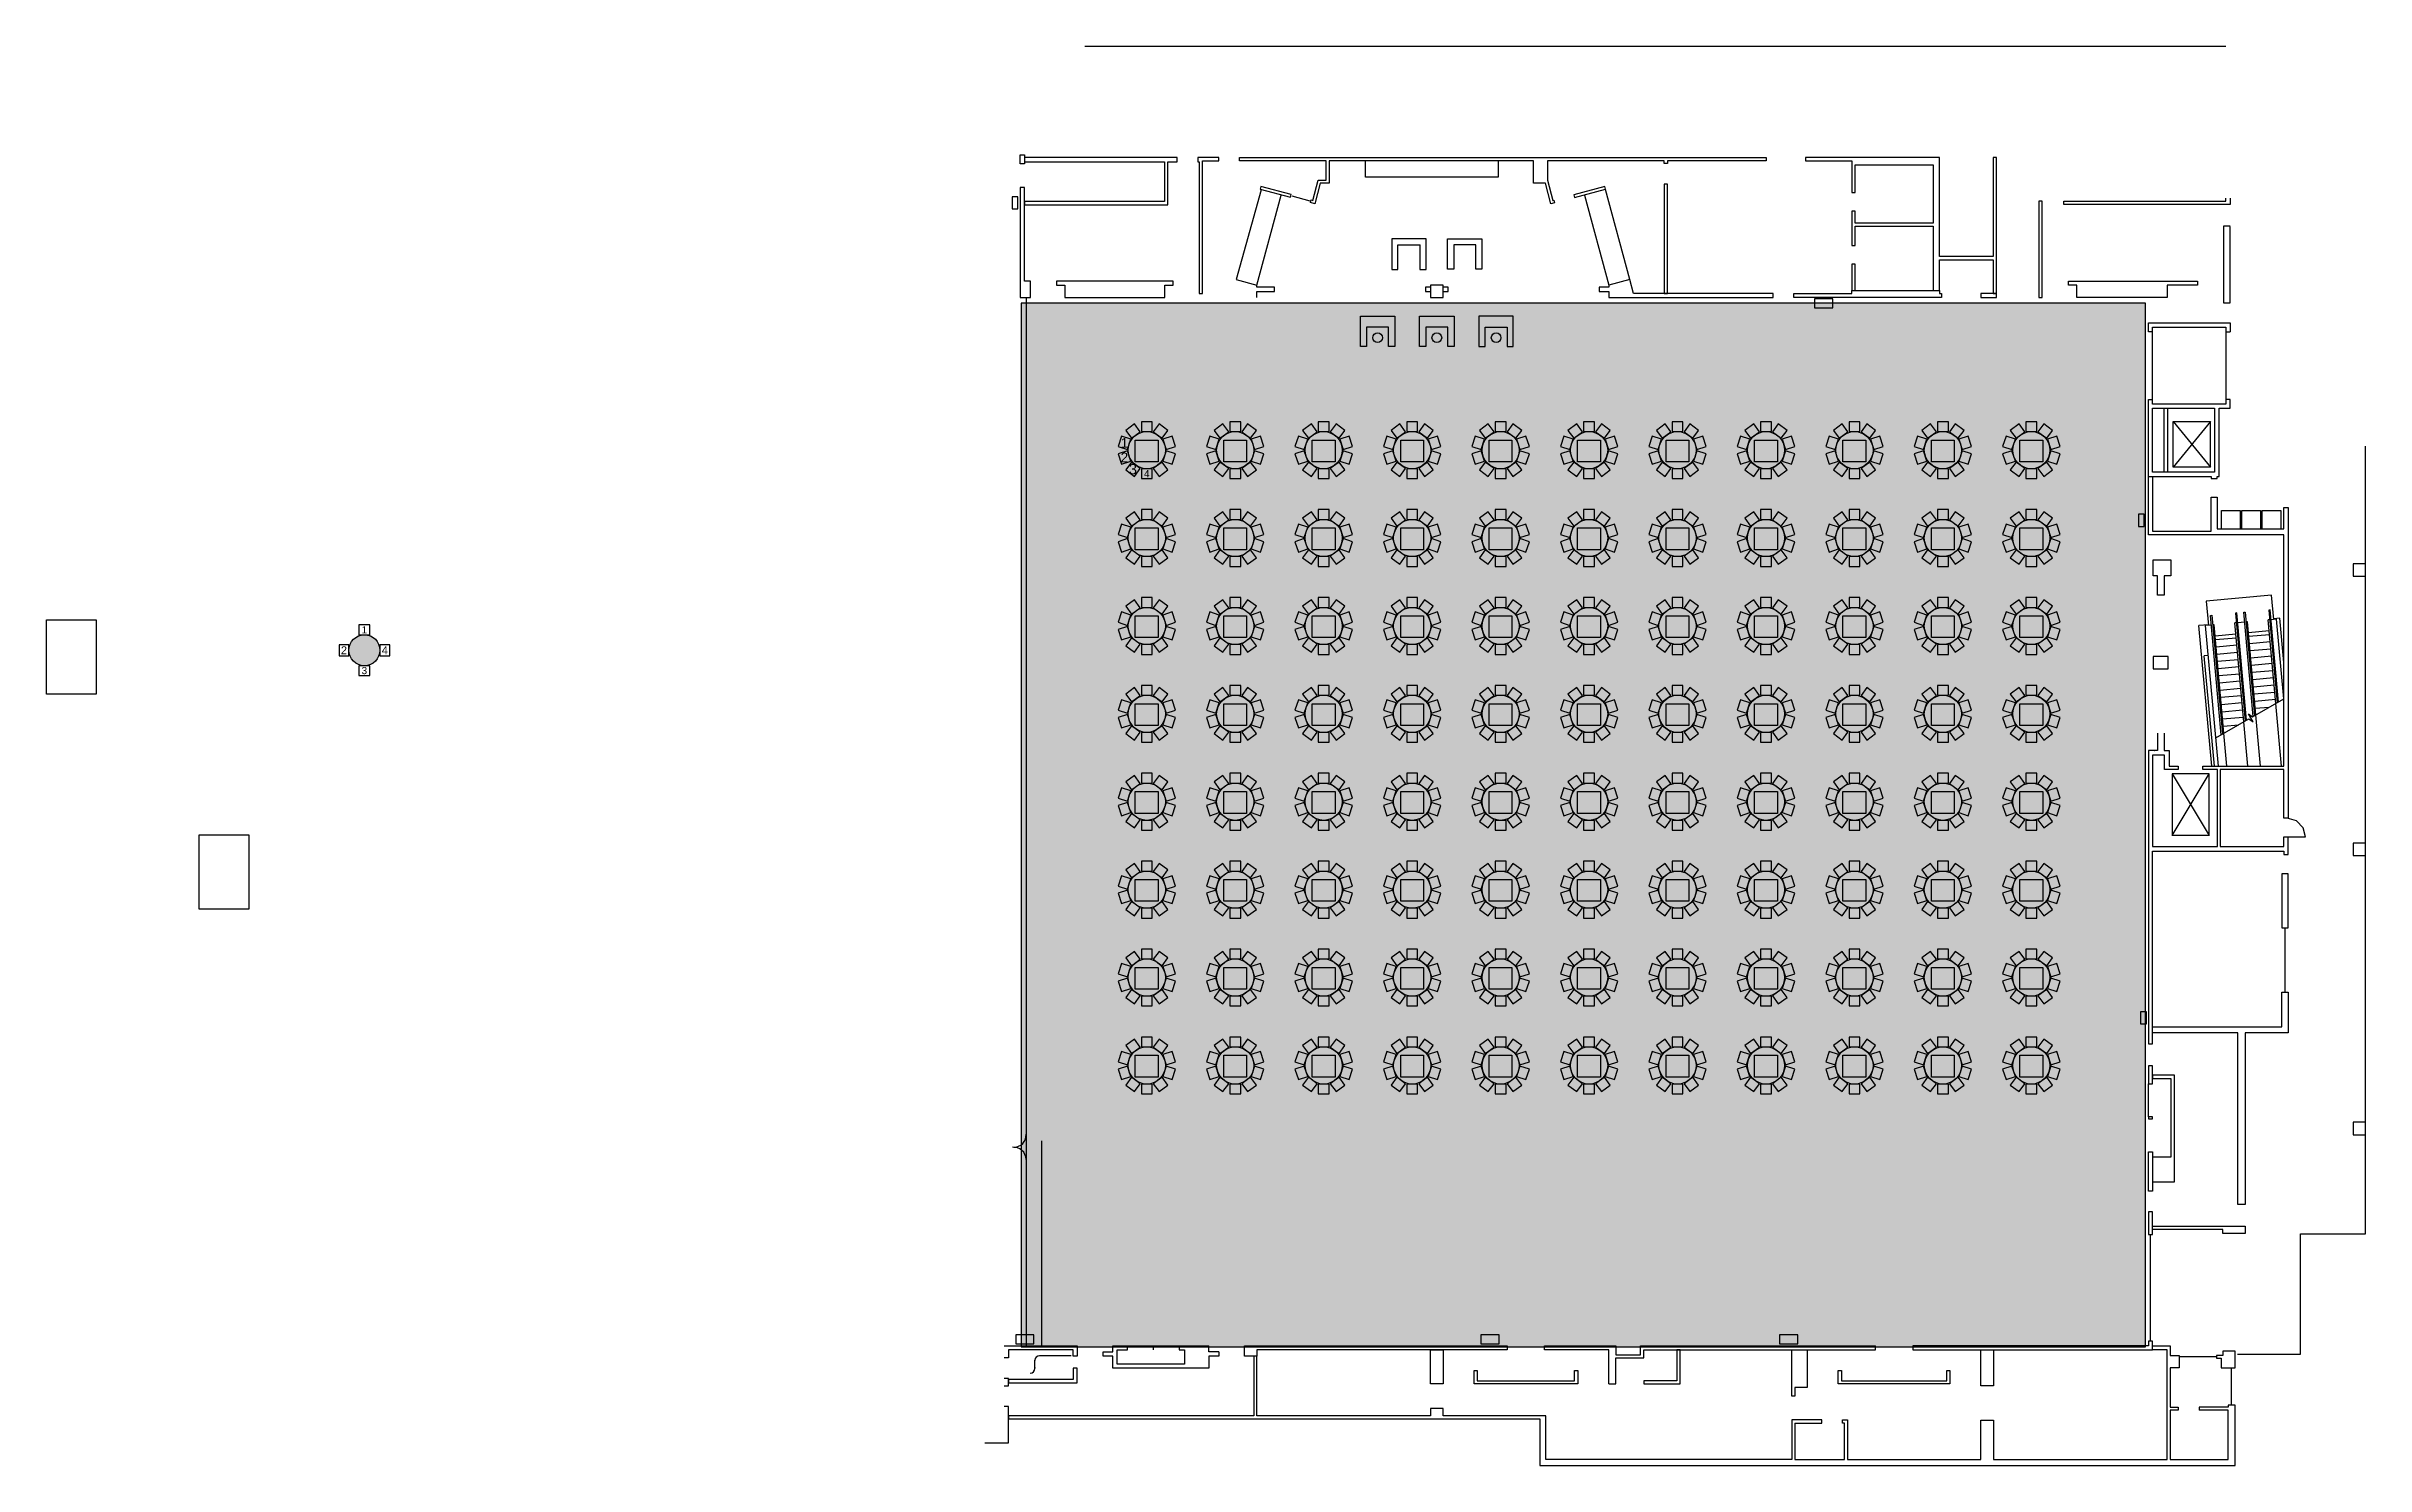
# Model space of a CAD drawing. Header units: feet. Extents: x 153 to 526, y 573 to 801.
import ezdxf

# ---------------------------------------------------------------- set-up
doc = ezdxf.new("R2010")
doc.units = ezdxf.units.FT
doc.header["$MEASUREMENT"] = 0
for name, color, linetype in [('[labels]', 7, 'Continuous'), ('background', 7, 'Continuous'), ('Layer 1', 7, 'Continuous'), ('New Layer', 7, 'Continuous'), ('walls', 7, 'Continuous')]:
    doc.layers.add(name, color=color, linetype=linetype)
doc.styles.add('Arial', font='Arial.ttf')

msp = doc.modelspace()

# ---------------------------------------------------------------- texts
at = {"layer": '[labels]', "color": 18, "true_color": 0x000000, "attachment_point": 5, "line_spacing_factor": 0.85, "style": 'Arial'}
for s, insert, char_height, width in [('1', (326.3907, 737.4692), 1.5614, 2.0466), ('2', (326.3907, 735.1258), 1.5614, 2.0466), ('3', (327.7681, 733.23), 1.6745, 2.3464), ('4', (329.9968, 732.5059), 1.1479, 1.75), ('1', (203.8784, 707.3413), 1.1479, 1.75), ('2', (200.5867, 704.0497), 1.2688, 1.5833), ('4', (207.1701, 704.0497), 1.2688, 1.5833), ('3', (203.8784, 700.758), 1.1479, 1.75)]:
    msp.add_mtext(s, dxfattribs=dict(at, insert=insert, char_height=char_height, width=width))

# ---------------------------------------------------------------- hatches: boundary and pattern name
at = {"layer": 'background', "lineweight": 0, "true_color": 0xe6e6e6, "transparency": 33554687}
h = msp.add_hatch(color=254, dxfattribs=at)
h.dxf.hatch_style = 1
h.paths.add_polyline_path([(491.003, 759.9635), (309.7528, 759.9635), (309.7528, 591.7968), (491.003, 591.7968)])
at = {"layer": 'New Layer', "lineweight": 0, "true_color": 0xd5a6bd, "transparency": 33554687}
h = msp.add_hatch(color=9, dxfattribs=at)
edge = h.paths.add_edge_path(flags=0)
edge.add_ellipse((203.8784, 704.0497), major_axis=(2.5, 0), ratio=1, start_angle=0.00573, end_angle=360, ccw=False)
edge.add_line((206.3784, 704.0495), (206.3784, 704.0497))

# ---------------------------------------------------------------- linework, layer by layer
at = {"layer": 'background', "color": 254, "lineweight": 0, "true_color": 0xe6e6e6, "transparency": 33554687}
msp.add_lwpolyline([(491.003, 759.9635), (309.7528, 759.9635), (309.7528, 591.7968), (491.003, 591.7968)], close=True, dxfattribs=at)
at = {"layer": 'background', "color": 254, "lineweight": 25, "true_color": 0xe6e6e6}
msp.add_lwpolyline([(491.003, 759.9635), (309.7528, 759.9635), (309.7528, 591.7968), (491.003, 591.7968)], close=True, dxfattribs=at)
at = {"layer": 'Layer 1', "color": 18, "lineweight": 25, "true_color": 0x000000}
for points in [[(326.5949, 739.4912), (327.5256, 738.2102), (328.9413, 739.2389), (328.0107, 740.5198), (326.5949, 739.4912)], [(329.1218, 740.8808), (329.1218, 739.2975), (330.8718, 739.2975), (330.8718, 740.8808), (329.1218, 740.8808)], [(331.983, 740.5198), (331.0523, 739.2389), (332.4681, 738.2102), (333.3987, 739.4912), (331.983, 740.5198)], [(340.8537, 739.4912), (341.7844, 738.2102), (343.2001, 739.2389), (342.2695, 740.5198), (340.8537, 739.4912)], [(343.3806, 740.8808), (343.3806, 739.2975), (345.1306, 739.2975), (345.1306, 740.8808), (343.3806, 740.8808)], [(346.2418, 740.5198), (345.3111, 739.2389), (346.7269, 738.2102), (347.6575, 739.4912), (346.2418, 740.5198)], [(355.1125, 739.4912), (356.0432, 738.2102), (357.4589, 739.2389), (356.5283, 740.5198), (355.1125, 739.4912)], [(357.6394, 740.8808), (357.6394, 739.2975), (359.3894, 739.2975), (359.3894, 740.8808), (357.6394, 740.8808)], [(360.5006, 740.5198), (359.5699, 739.2389), (360.9857, 738.2102), (361.9163, 739.4912), (360.5006, 740.5198)], [(369.3713, 739.4912), (370.302, 738.2102), (371.7177, 739.2389), (370.7871, 740.5198), (369.3713, 739.4912)], [(371.8982, 740.8808), (371.8982, 739.2975), (373.6482, 739.2975), (373.6482, 740.8808), (371.8982, 740.8808)], [(374.7594, 740.5198), (373.8287, 739.2389), (375.2445, 738.2102), (376.1751, 739.4912), (374.7594, 740.5198)], [(383.6301, 739.4912), (384.5608, 738.2102), (385.9765, 739.2389), (385.0459, 740.5198), (383.6301, 739.4912)], [(386.157, 740.8808), (386.157, 739.2975), (387.907, 739.2975), (387.907, 740.8808), (386.157, 740.8808)], [(389.0182, 740.5198), (388.0875, 739.2389), (389.5033, 738.2102), (390.4339, 739.4912), (389.0182, 740.5198)], [(397.8889, 739.4912), (398.8196, 738.2102), (400.2353, 739.2389), (399.3047, 740.5198), (397.8889, 739.4912)], [(400.4158, 740.8808), (400.4158, 739.2975), (402.1658, 739.2975), (402.1658, 740.8808), (400.4158, 740.8808)], [(403.277, 740.5198), (402.3463, 739.2389), (403.7621, 738.2102), (404.6927, 739.4912), (403.277, 740.5198)], [(412.1477, 739.4912), (413.0784, 738.2102), (414.4941, 739.2389), (413.5635, 740.5198), (412.1477, 739.4912)], [(414.6746, 740.8808), (414.6746, 739.2975), (416.4246, 739.2975), (416.4246, 740.8808), (414.6746, 740.8808)], [(417.5358, 740.5198), (416.6051, 739.2389), (418.0209, 738.2102), (418.9515, 739.4912), (417.5358, 740.5198)], [(426.4065, 739.4912), (427.3372, 738.2102), (428.7529, 739.2389), (427.8223, 740.5198), (426.4065, 739.4912)], [(428.9334, 740.8808), (428.9334, 739.2975), (430.6834, 739.2975), (430.6834, 740.8808), (428.9334, 740.8808)], [(431.7946, 740.5198), (430.8639, 739.2389), (432.2797, 738.2102), (433.2103, 739.4912), (431.7946, 740.5198)], [(440.6653, 739.4912), (441.596, 738.2102), (443.0117, 739.2389), (442.0811, 740.5198), (440.6653, 739.4912)], [(443.1922, 740.8808), (443.1922, 739.2975), (444.9422, 739.2975), (444.9422, 740.8808), (443.1922, 740.8808)], [(446.0534, 740.5198), (445.1227, 739.2389), (446.5385, 738.2102), (447.4691, 739.4912), (446.0534, 740.5198)], [(454.9241, 739.4912), (455.8548, 738.2102), (457.2705, 739.2389), (456.3399, 740.5198), (454.9241, 739.4912)], [(457.451, 740.8808), (457.451, 739.2975), (459.201, 739.2975), (459.201, 740.8808), (457.451, 740.8808)], [(460.3122, 740.5198), (459.3815, 739.2389), (460.7973, 738.2102), (461.7279, 739.4912), (460.3122, 740.5198)], [(469.1829, 739.4912), (470.1136, 738.2102), (471.5293, 739.2389), (470.5987, 740.5198), (469.1829, 739.4912)], [(471.7098, 740.8808), (471.7098, 739.2975), (473.4598, 739.2975), (473.4598, 740.8808), (471.7098, 740.8808)], [(474.571, 740.5198), (473.6403, 739.2389), (475.0561, 738.2102), (475.9867, 739.4912), (474.571, 740.5198)], [(325.3674, 736.8817), (326.8732, 736.3924), (327.414, 738.0567), (325.9082, 738.546), (325.3674, 736.8817)], [(334.0854, 738.546), (332.5796, 738.0567), (333.1204, 736.3924), (334.6262, 736.8817), (334.0854, 738.546)], [(339.6262, 736.8817), (341.132, 736.3924), (341.6728, 738.0567), (340.167, 738.546), (339.6262, 736.8817)], [(348.3442, 738.546), (346.8384, 738.0567), (347.3792, 736.3924), (348.885, 736.8817), (348.3442, 738.546)], [(353.885, 736.8817), (355.3908, 736.3924), (355.9316, 738.0567), (354.4258, 738.546), (353.885, 736.8817)], [(362.603, 738.546), (361.0972, 738.0567), (361.638, 736.3924), (363.1438, 736.8817), (362.603, 738.546)], [(368.1438, 736.8817), (369.6496, 736.3924), (370.1904, 738.0567), (368.6846, 738.546), (368.1438, 736.8817)], [(376.8618, 738.546), (375.356, 738.0567), (375.8968, 736.3924), (377.4026, 736.8817), (376.8618, 738.546)], [(382.4026, 736.8817), (383.9084, 736.3924), (384.4492, 738.0567), (382.9434, 738.546), (382.4026, 736.8817)], [(391.1206, 738.546), (389.6148, 738.0567), (390.1556, 736.3924), (391.6614, 736.8817), (391.1206, 738.546)], [(396.6614, 736.8817), (398.1672, 736.3924), (398.708, 738.0567), (397.2022, 738.546), (396.6614, 736.8817)], [(405.3794, 738.546), (403.8736, 738.0567), (404.4144, 736.3924), (405.9202, 736.8817), (405.3794, 738.546)], [(410.9202, 736.8817), (412.426, 736.3924), (412.9668, 738.0567), (411.461, 738.546), (410.9202, 736.8817)], [(419.6382, 738.546), (418.1324, 738.0567), (418.6732, 736.3924), (420.179, 736.8817), (419.6382, 738.546)], [(425.179, 736.8817), (426.6848, 736.3924), (427.2256, 738.0567), (425.7198, 738.546), (425.179, 736.8817)], [(433.897, 738.546), (432.3912, 738.0567), (432.932, 736.3924), (434.4378, 736.8817), (433.897, 738.546)], [(439.4378, 736.8817), (440.9436, 736.3924), (441.4844, 738.0567), (439.9786, 738.546), (439.4378, 736.8817)], [(448.1558, 738.546), (446.65, 738.0567), (447.1908, 736.3924), (448.6966, 736.8817), (448.1558, 738.546)], [(453.6966, 736.8817), (455.2024, 736.3924), (455.7432, 738.0567), (454.2374, 738.546), (453.6966, 736.8817)], [(462.4146, 738.546), (460.9088, 738.0567), (461.4496, 736.3924), (462.9554, 736.8817), (462.4146, 738.546)], [(467.9554, 736.8817), (469.4612, 736.3924), (470.002, 738.0567), (468.4962, 738.546), (467.9554, 736.8817)], [(476.6734, 738.546), (475.1676, 738.0567), (475.7084, 736.3924), (477.2142, 736.8817), (476.6734, 738.546)], [(325.9082, 734.049), (327.414, 734.5383), (326.8732, 736.2026), (325.3674, 735.7133), (325.9082, 734.049)], [(328.0107, 732.0752), (328.9413, 733.3562), (327.5256, 734.3848), (326.5949, 733.1039), (328.0107, 732.0752)], [(330.8718, 731.7142), (330.8718, 733.2975), (329.1218, 733.2975), (329.1218, 731.7142), (330.8718, 731.7142)], [(333.3987, 733.1039), (332.4681, 734.3848), (331.0523, 733.3562), (331.983, 732.0752), (333.3987, 733.1039)], [(334.6262, 735.7133), (333.1204, 736.2026), (332.5796, 734.5383), (334.0854, 734.049), (334.6262, 735.7133)], [(340.167, 734.049), (341.6728, 734.5383), (341.132, 736.2026), (339.6262, 735.7133), (340.167, 734.049)], [(342.2695, 732.0752), (343.2001, 733.3562), (341.7844, 734.3848), (340.8537, 733.1039), (342.2695, 732.0752)], [(345.1306, 731.7142), (345.1306, 733.2975), (343.3806, 733.2975), (343.3806, 731.7142), (345.1306, 731.7142)], [(347.6575, 733.1039), (346.7269, 734.3848), (345.3111, 733.3562), (346.2418, 732.0752), (347.6575, 733.1039)], [(348.885, 735.7133), (347.3792, 736.2026), (346.8384, 734.5383), (348.3442, 734.049), (348.885, 735.7133)], [(354.4258, 734.049), (355.9316, 734.5383), (355.3908, 736.2026), (353.885, 735.7133), (354.4258, 734.049)], [(356.5283, 732.0752), (357.4589, 733.3562), (356.0432, 734.3848), (355.1125, 733.1039), (356.5283, 732.0752)], [(359.3894, 731.7142), (359.3894, 733.2975), (357.6394, 733.2975), (357.6394, 731.7142), (359.3894, 731.7142)], [(361.9163, 733.1039), (360.9857, 734.3848), (359.5699, 733.3562), (360.5006, 732.0752), (361.9163, 733.1039)], [(363.1438, 735.7133), (361.638, 736.2026), (361.0972, 734.5383), (362.603, 734.049), (363.1438, 735.7133)], [(368.6846, 734.049), (370.1904, 734.5383), (369.6496, 736.2026), (368.1438, 735.7133), (368.6846, 734.049)], [(370.7871, 732.0752), (371.7177, 733.3562), (370.302, 734.3848), (369.3713, 733.1039), (370.7871, 732.0752)], [(373.6482, 731.7142), (373.6482, 733.2975), (371.8982, 733.2975), (371.8982, 731.7142), (373.6482, 731.7142)], [(376.1751, 733.1039), (375.2445, 734.3848), (373.8287, 733.3562), (374.7594, 732.0752), (376.1751, 733.1039)], [(377.4026, 735.7133), (375.8968, 736.2026), (375.356, 734.5383), (376.8618, 734.049), (377.4026, 735.7133)], [(382.9434, 734.049), (384.4492, 734.5383), (383.9084, 736.2026), (382.4026, 735.7133), (382.9434, 734.049)], [(385.0459, 732.0752), (385.9765, 733.3562), (384.5608, 734.3848), (383.6301, 733.1039), (385.0459, 732.0752)], [(387.907, 731.7142), (387.907, 733.2975), (386.157, 733.2975), (386.157, 731.7142), (387.907, 731.7142)], [(390.4339, 733.1039), (389.5033, 734.3848), (388.0875, 733.3562), (389.0182, 732.0752), (390.4339, 733.1039)], [(391.6614, 735.7133), (390.1556, 736.2026), (389.6148, 734.5383), (391.1206, 734.049), (391.6614, 735.7133)], [(397.2022, 734.049), (398.708, 734.5383), (398.1672, 736.2026), (396.6614, 735.7133), (397.2022, 734.049)], [(399.3047, 732.0752), (400.2353, 733.3562), (398.8196, 734.3848), (397.8889, 733.1039), (399.3047, 732.0752)], [(402.1658, 731.7142), (402.1658, 733.2975), (400.4158, 733.2975), (400.4158, 731.7142), (402.1658, 731.7142)], [(404.6927, 733.1039), (403.7621, 734.3848), (402.3463, 733.3562), (403.277, 732.0752), (404.6927, 733.1039)], [(405.9202, 735.7133), (404.4144, 736.2026), (403.8736, 734.5383), (405.3794, 734.049), (405.9202, 735.7133)], [(411.461, 734.049), (412.9668, 734.5383), (412.426, 736.2026), (410.9202, 735.7133), (411.461, 734.049)], [(413.5635, 732.0752), (414.4941, 733.3562), (413.0784, 734.3848), (412.1477, 733.1039), (413.5635, 732.0752)], [(416.4246, 731.7142), (416.4246, 733.2975), (414.6746, 733.2975), (414.6746, 731.7142), (416.4246, 731.7142)], [(418.9515, 733.1039), (418.0209, 734.3848), (416.6051, 733.3562), (417.5358, 732.0752), (418.9515, 733.1039)], [(420.179, 735.7133), (418.6732, 736.2026), (418.1324, 734.5383), (419.6382, 734.049), (420.179, 735.7133)], [(425.7198, 734.049), (427.2256, 734.5383), (426.6848, 736.2026), (425.179, 735.7133), (425.7198, 734.049)], [(427.8223, 732.0752), (428.7529, 733.3562), (427.3372, 734.3848), (426.4065, 733.1039), (427.8223, 732.0752)], [(430.6834, 731.7142), (430.6834, 733.2975), (428.9334, 733.2975), (428.9334, 731.7142), (430.6834, 731.7142)], [(433.2103, 733.1039), (432.2797, 734.3848), (430.8639, 733.3562), (431.7946, 732.0752), (433.2103, 733.1039)], [(434.4378, 735.7133), (432.932, 736.2026), (432.3912, 734.5383), (433.897, 734.049), (434.4378, 735.7133)], [(439.9786, 734.049), (441.4844, 734.5383), (440.9436, 736.2026), (439.4378, 735.7133), (439.9786, 734.049)], [(442.0811, 732.0752), (443.0117, 733.3562), (441.596, 734.3848), (440.6653, 733.1039), (442.0811, 732.0752)], [(444.9422, 731.7142), (444.9422, 733.2975), (443.1922, 733.2975), (443.1922, 731.7142), (444.9422, 731.7142)], [(447.4691, 733.1039), (446.5385, 734.3848), (445.1227, 733.3562), (446.0534, 732.0752), (447.4691, 733.1039)], [(448.6966, 735.7133), (447.1908, 736.2026), (446.65, 734.5383), (448.1558, 734.049), (448.6966, 735.7133)], [(454.2374, 734.049), (455.7432, 734.5383), (455.2024, 736.2026), (453.6966, 735.7133), (454.2374, 734.049)], [(456.3399, 732.0752), (457.2705, 733.3562), (455.8548, 734.3848), (454.9241, 733.1039), (456.3399, 732.0752)], [(459.201, 731.7142), (459.201, 733.2975), (457.451, 733.2975), (457.451, 731.7142), (459.201, 731.7142)], [(461.7279, 733.1039), (460.7973, 734.3848), (459.3815, 733.3562), (460.3122, 732.0752), (461.7279, 733.1039)], [(462.9554, 735.7133), (461.4496, 736.2026), (460.9088, 734.5383), (462.4146, 734.049), (462.9554, 735.7133)], [(468.4962, 734.049), (470.002, 734.5383), (469.4612, 736.2026), (467.9554, 735.7133), (468.4962, 734.049)], [(470.5987, 732.0752), (471.5293, 733.3562), (470.1136, 734.3848), (469.1829, 733.1039), (470.5987, 732.0752)], [(473.4598, 731.7142), (473.4598, 733.2975), (471.7098, 733.2975), (471.7098, 731.7142), (473.4598, 731.7142)], [(475.9867, 733.1039), (475.0561, 734.3848), (473.6403, 733.3562), (474.571, 732.0752), (475.9867, 733.1039)], [(477.2142, 735.7133), (475.7084, 736.2026), (475.1676, 734.5383), (476.6734, 734.049), (477.2142, 735.7133)], [(326.5949, 725.3246), (327.5256, 724.0436), (328.9413, 725.0723), (328.0107, 726.3532), (326.5949, 725.3246)], [(329.1218, 726.7142), (329.1218, 725.1309), (330.8718, 725.1309), (330.8718, 726.7142), (329.1218, 726.7142)], [(331.983, 726.3532), (331.0523, 725.0723), (332.4681, 724.0436), (333.3987, 725.3246), (331.983, 726.3532)], [(340.8537, 725.3246), (341.7844, 724.0436), (343.2001, 725.0723), (342.2695, 726.3532), (340.8537, 725.3246)], [(343.3806, 726.7142), (343.3806, 725.1309), (345.1306, 725.1309), (345.1306, 726.7142), (343.3806, 726.7142)], [(346.2418, 726.3532), (345.3111, 725.0723), (346.7269, 724.0436), (347.6575, 725.3246), (346.2418, 726.3532)], [(355.1125, 725.3246), (356.0432, 724.0436), (357.4589, 725.0723), (356.5283, 726.3532), (355.1125, 725.3246)], [(357.6394, 726.7142), (357.6394, 725.1309), (359.3894, 725.1309), (359.3894, 726.7142), (357.6394, 726.7142)], [(360.5006, 726.3532), (359.5699, 725.0723), (360.9857, 724.0436), (361.9163, 725.3246), (360.5006, 726.3532)], [(369.3713, 725.3246), (370.302, 724.0436), (371.7177, 725.0723), (370.7871, 726.3532), (369.3713, 725.3246)], [(371.8982, 726.7142), (371.8982, 725.1309), (373.6482, 725.1309), (373.6482, 726.7142), (371.8982, 726.7142)], [(374.7594, 726.3532), (373.8287, 725.0723), (375.2445, 724.0436), (376.1751, 725.3246), (374.7594, 726.3532)], [(383.6301, 725.3246), (384.5608, 724.0436), (385.9765, 725.0723), (385.0459, 726.3532), (383.6301, 725.3246)], [(386.157, 726.7142), (386.157, 725.1309), (387.907, 725.1309), (387.907, 726.7142), (386.157, 726.7142)], [(389.0182, 726.3532), (388.0875, 725.0723), (389.5033, 724.0436), (390.4339, 725.3246), (389.0182, 726.3532)], [(397.8889, 725.3246), (398.8196, 724.0436), (400.2353, 725.0723), (399.3047, 726.3532), (397.8889, 725.3246)], [(400.4158, 726.7142), (400.4158, 725.1309), (402.1658, 725.1309), (402.1658, 726.7142), (400.4158, 726.7142)], [(403.277, 726.3532), (402.3463, 725.0723), (403.7621, 724.0436), (404.6927, 725.3246), (403.277, 726.3532)], [(412.1477, 725.3246), (413.0784, 724.0436), (414.4941, 725.0723), (413.5635, 726.3532), (412.1477, 725.3246)], [(414.6746, 726.7142), (414.6746, 725.1309), (416.4246, 725.1309), (416.4246, 726.7142), (414.6746, 726.7142)], [(417.5358, 726.3532), (416.6051, 725.0723), (418.0209, 724.0436), (418.9515, 725.3246), (417.5358, 726.3532)], [(426.4065, 725.3246), (427.3372, 724.0436), (428.7529, 725.0723), (427.8223, 726.3532), (426.4065, 725.3246)], [(428.9334, 726.7142), (428.9334, 725.1309), (430.6834, 725.1309), (430.6834, 726.7142), (428.9334, 726.7142)], [(431.7946, 726.3532), (430.8639, 725.0723), (432.2797, 724.0436), (433.2103, 725.3246), (431.7946, 726.3532)], [(440.6653, 725.3246), (441.596, 724.0436), (443.0117, 725.0723), (442.0811, 726.3532), (440.6653, 725.3246)], [(443.1922, 726.7142), (443.1922, 725.1309), (444.9422, 725.1309), (444.9422, 726.7142), (443.1922, 726.7142)], [(446.0534, 726.3532), (445.1227, 725.0723), (446.5385, 724.0436), (447.4691, 725.3246), (446.0534, 726.3532)], [(454.9241, 725.3246), (455.8548, 724.0436), (457.2705, 725.0723), (456.3399, 726.3532), (454.9241, 725.3246)], [(457.451, 726.7142), (457.451, 725.1309), (459.201, 725.1309), (459.201, 726.7142), (457.451, 726.7142)], [(460.3122, 726.3532), (459.3815, 725.0723), (460.7973, 724.0436), (461.7279, 725.3246), (460.3122, 726.3532)], [(469.1829, 725.3246), (470.1136, 724.0436), (471.5293, 725.0723), (470.5987, 726.3532), (469.1829, 725.3246)], [(471.7098, 726.7142), (471.7098, 725.1309), (473.4598, 725.1309), (473.4598, 726.7142), (471.7098, 726.7142)], [(474.571, 726.3532), (473.6403, 725.0723), (475.0561, 724.0436), (475.9867, 725.3246), (474.571, 726.3532)], [(325.3674, 722.7151), (326.8732, 722.2258), (327.414, 723.8901), (325.9082, 724.3794), (325.3674, 722.7151)], [(325.9082, 719.8824), (327.414, 720.3717), (326.8732, 722.036), (325.3674, 721.5467), (325.9082, 719.8824)], [(334.0854, 724.3794), (332.5796, 723.8901), (333.1204, 722.2258), (334.6262, 722.7151), (334.0854, 724.3794)], [(334.6262, 721.5467), (333.1204, 722.036), (332.5796, 720.3717), (334.0854, 719.8824), (334.6262, 721.5467)], [(339.6262, 722.7151), (341.132, 722.2258), (341.6728, 723.8901), (340.167, 724.3794), (339.6262, 722.7151)], [(340.167, 719.8824), (341.6728, 720.3717), (341.132, 722.036), (339.6262, 721.5467), (340.167, 719.8824)], [(348.3442, 724.3794), (346.8384, 723.8901), (347.3792, 722.2258), (348.885, 722.7151), (348.3442, 724.3794)], [(348.885, 721.5467), (347.3792, 722.036), (346.8384, 720.3717), (348.3442, 719.8824), (348.885, 721.5467)], [(353.885, 722.7151), (355.3908, 722.2258), (355.9316, 723.8901), (354.4258, 724.3794), (353.885, 722.7151)], [(354.4258, 719.8824), (355.9316, 720.3717), (355.3908, 722.036), (353.885, 721.5467), (354.4258, 719.8824)], [(362.603, 724.3794), (361.0972, 723.8901), (361.638, 722.2258), (363.1438, 722.7151), (362.603, 724.3794)], [(363.1438, 721.5467), (361.638, 722.036), (361.0972, 720.3717), (362.603, 719.8824), (363.1438, 721.5467)], [(368.1438, 722.7151), (369.6496, 722.2258), (370.1904, 723.8901), (368.6846, 724.3794), (368.1438, 722.7151)], [(368.6846, 719.8824), (370.1904, 720.3717), (369.6496, 722.036), (368.1438, 721.5467), (368.6846, 719.8824)], [(376.8618, 724.3794), (375.356, 723.8901), (375.8968, 722.2258), (377.4026, 722.7151), (376.8618, 724.3794)], [(377.4026, 721.5467), (375.8968, 722.036), (375.356, 720.3717), (376.8618, 719.8824), (377.4026, 721.5467)], [(382.4026, 722.7151), (383.9084, 722.2258), (384.4492, 723.8901), (382.9434, 724.3794), (382.4026, 722.7151)], [(382.9434, 719.8824), (384.4492, 720.3717), (383.9084, 722.036), (382.4026, 721.5467), (382.9434, 719.8824)], [(391.1206, 724.3794), (389.6148, 723.8901), (390.1556, 722.2258), (391.6614, 722.7151), (391.1206, 724.3794)], [(391.6614, 721.5467), (390.1556, 722.036), (389.6148, 720.3717), (391.1206, 719.8824), (391.6614, 721.5467)], [(396.6614, 722.7151), (398.1672, 722.2258), (398.708, 723.8901), (397.2022, 724.3794), (396.6614, 722.7151)], [(397.2022, 719.8824), (398.708, 720.3717), (398.1672, 722.036), (396.6614, 721.5467), (397.2022, 719.8824)], [(405.3794, 724.3794), (403.8736, 723.8901), (404.4144, 722.2258), (405.9202, 722.7151), (405.3794, 724.3794)], [(405.9202, 721.5467), (404.4144, 722.036), (403.8736, 720.3717), (405.3794, 719.8824), (405.9202, 721.5467)], [(410.9202, 722.7151), (412.426, 722.2258), (412.9668, 723.8901), (411.461, 724.3794), (410.9202, 722.7151)], [(411.461, 719.8824), (412.9668, 720.3717), (412.426, 722.036), (410.9202, 721.5467), (411.461, 719.8824)], [(419.6382, 724.3794), (418.1324, 723.8901), (418.6732, 722.2258), (420.179, 722.7151), (419.6382, 724.3794)], [(420.179, 721.5467), (418.6732, 722.036), (418.1324, 720.3717), (419.6382, 719.8824), (420.179, 721.5467)], [(425.179, 722.7151), (426.6848, 722.2258), (427.2256, 723.8901), (425.7198, 724.3794), (425.179, 722.7151)], [(425.7198, 719.8824), (427.2256, 720.3717), (426.6848, 722.036), (425.179, 721.5467), (425.7198, 719.8824)], [(433.897, 724.3794), (432.3912, 723.8901), (432.932, 722.2258), (434.4378, 722.7151), (433.897, 724.3794)], [(434.4378, 721.5467), (432.932, 722.036), (432.3912, 720.3717), (433.897, 719.8824), (434.4378, 721.5467)], [(439.4378, 722.7151), (440.9436, 722.2258), (441.4844, 723.8901), (439.9786, 724.3794), (439.4378, 722.7151)], [(439.9786, 719.8824), (441.4844, 720.3717), (440.9436, 722.036), (439.4378, 721.5467), (439.9786, 719.8824)], [(448.1558, 724.3794), (446.65, 723.8901), (447.1908, 722.2258), (448.6966, 722.7151), (448.1558, 724.3794)], [(448.6966, 721.5467), (447.1908, 722.036), (446.65, 720.3717), (448.1558, 719.8824), (448.6966, 721.5467)], [(453.6966, 722.7151), (455.2024, 722.2258), (455.7432, 723.8901), (454.2374, 724.3794), (453.6966, 722.7151)], [(454.2374, 719.8824), (455.7432, 720.3717), (455.2024, 722.036), (453.6966, 721.5467), (454.2374, 719.8824)], [(462.4146, 724.3794), (460.9088, 723.8901), (461.4496, 722.2258), (462.9554, 722.7151), (462.4146, 724.3794)], [(462.9554, 721.5467), (461.4496, 722.036), (460.9088, 720.3717), (462.4146, 719.8824), (462.9554, 721.5467)], [(467.9554, 722.7151), (469.4612, 722.2258), (470.002, 723.8901), (468.4962, 724.3794), (467.9554, 722.7151)], [(468.4962, 719.8824), (470.002, 720.3717), (469.4612, 722.036), (467.9554, 721.5467), (468.4962, 719.8824)], [(476.6734, 724.3794), (475.1676, 723.8901), (475.7084, 722.2258), (477.2142, 722.7151), (476.6734, 724.3794)], [(477.2142, 721.5467), (475.7084, 722.036), (475.1676, 720.3717), (476.6734, 719.8824), (477.2142, 721.5467)], [(328.0107, 717.9086), (328.9413, 719.1896), (327.5256, 720.2182), (326.5949, 718.9373), (328.0107, 717.9086)], [(330.8718, 717.5476), (330.8718, 719.1309), (329.1218, 719.1309), (329.1218, 717.5476), (330.8718, 717.5476)], [(333.3987, 718.9373), (332.4681, 720.2182), (331.0523, 719.1896), (331.983, 717.9086), (333.3987, 718.9373)], [(342.2695, 717.9086), (343.2001, 719.1896), (341.7844, 720.2182), (340.8537, 718.9373), (342.2695, 717.9086)], [(345.1306, 717.5476), (345.1306, 719.1309), (343.3806, 719.1309), (343.3806, 717.5476), (345.1306, 717.5476)], [(347.6575, 718.9373), (346.7269, 720.2182), (345.3111, 719.1896), (346.2418, 717.9086), (347.6575, 718.9373)], [(356.5283, 717.9086), (357.4589, 719.1896), (356.0432, 720.2182), (355.1125, 718.9373), (356.5283, 717.9086)], [(359.3894, 717.5476), (359.3894, 719.1309), (357.6394, 719.1309), (357.6394, 717.5476), (359.3894, 717.5476)], [(361.9163, 718.9373), (360.9857, 720.2182), (359.5699, 719.1896), (360.5006, 717.9086), (361.9163, 718.9373)], [(370.7871, 717.9086), (371.7177, 719.1896), (370.302, 720.2182), (369.3713, 718.9373), (370.7871, 717.9086)], [(373.6482, 717.5476), (373.6482, 719.1309), (371.8982, 719.1309), (371.8982, 717.5476), (373.6482, 717.5476)], [(376.1751, 718.9373), (375.2445, 720.2182), (373.8287, 719.1896), (374.7594, 717.9086), (376.1751, 718.9373)], [(385.0459, 717.9086), (385.9765, 719.1896), (384.5608, 720.2182), (383.6301, 718.9373), (385.0459, 717.9086)], [(387.907, 717.5476), (387.907, 719.1309), (386.157, 719.1309), (386.157, 717.5476), (387.907, 717.5476)], [(390.4339, 718.9373), (389.5033, 720.2182), (388.0875, 719.1896), (389.0182, 717.9086), (390.4339, 718.9373)], [(399.3047, 717.9086), (400.2353, 719.1896), (398.8196, 720.2182), (397.8889, 718.9373), (399.3047, 717.9086)], [(402.1658, 717.5476), (402.1658, 719.1309), (400.4158, 719.1309), (400.4158, 717.5476), (402.1658, 717.5476)], [(404.6927, 718.9373), (403.7621, 720.2182), (402.3463, 719.1896), (403.277, 717.9086), (404.6927, 718.9373)], [(413.5635, 717.9086), (414.4941, 719.1896), (413.0784, 720.2182), (412.1477, 718.9373), (413.5635, 717.9086)], [(416.4246, 717.5476), (416.4246, 719.1309), (414.6746, 719.1309), (414.6746, 717.5476), (416.4246, 717.5476)], [(418.9515, 718.9373), (418.0209, 720.2182), (416.6051, 719.1896), (417.5358, 717.9086), (418.9515, 718.9373)], [(427.8223, 717.9086), (428.7529, 719.1896), (427.3372, 720.2182), (426.4065, 718.9373), (427.8223, 717.9086)], [(430.6834, 717.5476), (430.6834, 719.1309), (428.9334, 719.1309), (428.9334, 717.5476), (430.6834, 717.5476)], [(433.2103, 718.9373), (432.2797, 720.2182), (430.8639, 719.1896), (431.7946, 717.9086), (433.2103, 718.9373)], [(442.0811, 717.9086), (443.0117, 719.1896), (441.596, 720.2182), (440.6653, 718.9373), (442.0811, 717.9086)], [(444.9422, 717.5476), (444.9422, 719.1309), (443.1922, 719.1309), (443.1922, 717.5476), (444.9422, 717.5476)], [(447.4691, 718.9373), (446.5385, 720.2182), (445.1227, 719.1896), (446.0534, 717.9086), (447.4691, 718.9373)], [(456.3399, 717.9086), (457.2705, 719.1896), (455.8548, 720.2182), (454.9241, 718.9373), (456.3399, 717.9086)], [(459.201, 717.5476), (459.201, 719.1309), (457.451, 719.1309), (457.451, 717.5476), (459.201, 717.5476)], [(461.7279, 718.9373), (460.7973, 720.2182), (459.3815, 719.1896), (460.3122, 717.9086), (461.7279, 718.9373)], [(470.5987, 717.9086), (471.5293, 719.1896), (470.1136, 720.2182), (469.1829, 718.9373), (470.5987, 717.9086)], [(473.4598, 717.5476), (473.4598, 719.1309), (471.7098, 719.1309), (471.7098, 717.5476), (473.4598, 717.5476)], [(475.9867, 718.9373), (475.0561, 720.2182), (473.6403, 719.1896), (474.571, 717.9086), (475.9867, 718.9373)], [(326.5949, 711.158), (327.5256, 709.877), (328.9413, 710.9057), (328.0107, 712.1866), (326.5949, 711.158)], [(329.1218, 712.5476), (329.1218, 710.9643), (330.8718, 710.9643), (330.8718, 712.5476), (329.1218, 712.5476)], [(331.983, 712.1866), (331.0523, 710.9057), (332.4681, 709.877), (333.3987, 711.158), (331.983, 712.1866)], [(340.8537, 711.158), (341.7844, 709.877), (343.2001, 710.9057), (342.2695, 712.1866), (340.8537, 711.158)], [(343.3806, 712.5476), (343.3806, 710.9643), (345.1306, 710.9643), (345.1306, 712.5476), (343.3806, 712.5476)], [(346.2418, 712.1866), (345.3111, 710.9057), (346.7269, 709.877), (347.6575, 711.158), (346.2418, 712.1866)], [(355.1125, 711.158), (356.0432, 709.877), (357.4589, 710.9057), (356.5283, 712.1866), (355.1125, 711.158)], [(357.6394, 712.5476), (357.6394, 710.9643), (359.3894, 710.9643), (359.3894, 712.5476), (357.6394, 712.5476)], [(360.5006, 712.1866), (359.5699, 710.9057), (360.9857, 709.877), (361.9163, 711.158), (360.5006, 712.1866)], [(369.3713, 711.158), (370.302, 709.877), (371.7177, 710.9057), (370.7871, 712.1866), (369.3713, 711.158)], [(371.8982, 712.5476), (371.8982, 710.9643), (373.6482, 710.9643), (373.6482, 712.5476), (371.8982, 712.5476)], [(374.7594, 712.1866), (373.8287, 710.9057), (375.2445, 709.877), (376.1751, 711.158), (374.7594, 712.1866)], [(383.6301, 711.158), (384.5608, 709.877), (385.9765, 710.9057), (385.0459, 712.1866), (383.6301, 711.158)], [(386.157, 712.5476), (386.157, 710.9643), (387.907, 710.9643), (387.907, 712.5476), (386.157, 712.5476)], [(389.0182, 712.1866), (388.0875, 710.9057), (389.5033, 709.877), (390.4339, 711.158), (389.0182, 712.1866)], [(397.8889, 711.158), (398.8196, 709.877), (400.2353, 710.9057), (399.3047, 712.1866), (397.8889, 711.158)], [(400.4158, 712.5476), (400.4158, 710.9643), (402.1658, 710.9643), (402.1658, 712.5476), (400.4158, 712.5476)], [(403.277, 712.1866), (402.3463, 710.9057), (403.7621, 709.877), (404.6927, 711.158), (403.277, 712.1866)], [(412.1477, 711.158), (413.0784, 709.877), (414.4941, 710.9057), (413.5635, 712.1866), (412.1477, 711.158)], [(414.6746, 712.5476), (414.6746, 710.9643), (416.4246, 710.9643), (416.4246, 712.5476), (414.6746, 712.5476)], [(417.5358, 712.1866), (416.6051, 710.9057), (418.0209, 709.877), (418.9515, 711.158), (417.5358, 712.1866)], [(426.4065, 711.158), (427.3372, 709.877), (428.7529, 710.9057), (427.8223, 712.1866), (426.4065, 711.158)], [(428.9334, 712.5476), (428.9334, 710.9643), (430.6834, 710.9643), (430.6834, 712.5476), (428.9334, 712.5476)], [(431.7946, 712.1866), (430.8639, 710.9057), (432.2797, 709.877), (433.2103, 711.158), (431.7946, 712.1866)], [(440.6653, 711.158), (441.596, 709.877), (443.0117, 710.9057), (442.0811, 712.1866), (440.6653, 711.158)], [(443.1922, 712.5476), (443.1922, 710.9643), (444.9422, 710.9643), (444.9422, 712.5476), (443.1922, 712.5476)], [(446.0534, 712.1866), (445.1227, 710.9057), (446.5385, 709.877), (447.4691, 711.158), (446.0534, 712.1866)], [(454.9241, 711.158), (455.8548, 709.877), (457.2705, 710.9057), (456.3399, 712.1866), (454.9241, 711.158)], [(457.451, 712.5476), (457.451, 710.9643), (459.201, 710.9643), (459.201, 712.5476), (457.451, 712.5476)], [(460.3122, 712.1866), (459.3815, 710.9057), (460.7973, 709.877), (461.7279, 711.158), (460.3122, 712.1866)], [(469.1829, 711.158), (470.1136, 709.877), (471.5293, 710.9057), (470.5987, 712.1866), (469.1829, 711.158)], [(471.7098, 712.5476), (471.7098, 710.9643), (473.4598, 710.9643), (473.4598, 712.5476), (471.7098, 712.5476)], [(474.571, 712.1866), (473.6403, 710.9057), (475.0561, 709.877), (475.9867, 711.158), (474.571, 712.1866)], [(325.3674, 708.5485), (326.8732, 708.0592), (327.414, 709.7235), (325.9082, 710.2128), (325.3674, 708.5485)], [(325.9082, 705.7158), (327.414, 706.2051), (326.8732, 707.8694), (325.3674, 707.3801), (325.9082, 705.7158)], [(334.0854, 710.2128), (332.5796, 709.7235), (333.1204, 708.0592), (334.6262, 708.5485), (334.0854, 710.2128)], [(334.6262, 707.3801), (333.1204, 707.8694), (332.5796, 706.2051), (334.0854, 705.7158), (334.6262, 707.3801)], [(339.6262, 708.5485), (341.132, 708.0592), (341.6728, 709.7235), (340.167, 710.2128), (339.6262, 708.5485)], [(340.167, 705.7158), (341.6728, 706.2051), (341.132, 707.8694), (339.6262, 707.3801), (340.167, 705.7158)], [(348.3442, 710.2128), (346.8384, 709.7235), (347.3792, 708.0592), (348.885, 708.5485), (348.3442, 710.2128)], [(348.885, 707.3801), (347.3792, 707.8694), (346.8384, 706.2051), (348.3442, 705.7158), (348.885, 707.3801)], [(353.885, 708.5485), (355.3908, 708.0592), (355.9316, 709.7235), (354.4258, 710.2128), (353.885, 708.5485)], [(354.4258, 705.7158), (355.9316, 706.2051), (355.3908, 707.8694), (353.885, 707.3801), (354.4258, 705.7158)], [(362.603, 710.2128), (361.0972, 709.7235), (361.638, 708.0592), (363.1438, 708.5485), (362.603, 710.2128)], [(363.1438, 707.3801), (361.638, 707.8694), (361.0972, 706.2051), (362.603, 705.7158), (363.1438, 707.3801)], [(368.1438, 708.5485), (369.6496, 708.0592), (370.1904, 709.7235), (368.6846, 710.2128), (368.1438, 708.5485)], [(368.6846, 705.7158), (370.1904, 706.2051), (369.6496, 707.8694), (368.1438, 707.3801), (368.6846, 705.7158)], [(376.8618, 710.2128), (375.356, 709.7235), (375.8968, 708.0592), (377.4026, 708.5485), (376.8618, 710.2128)], [(377.4026, 707.3801), (375.8968, 707.8694), (375.356, 706.2051), (376.8618, 705.7158), (377.4026, 707.3801)], [(382.4026, 708.5485), (383.9084, 708.0592), (384.4492, 709.7235), (382.9434, 710.2128), (382.4026, 708.5485)], [(382.9434, 705.7158), (384.4492, 706.2051), (383.9084, 707.8694), (382.4026, 707.3801), (382.9434, 705.7158)], [(391.1206, 710.2128), (389.6148, 709.7235), (390.1556, 708.0592), (391.6614, 708.5485), (391.1206, 710.2128)], [(391.6614, 707.3801), (390.1556, 707.8694), (389.6148, 706.2051), (391.1206, 705.7158), (391.6614, 707.3801)], [(396.6614, 708.5485), (398.1672, 708.0592), (398.708, 709.7235), (397.2022, 710.2128), (396.6614, 708.5485)], [(397.2022, 705.7158), (398.708, 706.2051), (398.1672, 707.8694), (396.6614, 707.3801), (397.2022, 705.7158)], [(405.3794, 710.2128), (403.8736, 709.7235), (404.4144, 708.0592), (405.9202, 708.5485), (405.3794, 710.2128)], [(405.9202, 707.3801), (404.4144, 707.8694), (403.8736, 706.2051), (405.3794, 705.7158), (405.9202, 707.3801)], [(410.9202, 708.5485), (412.426, 708.0592), (412.9668, 709.7235), (411.461, 710.2128), (410.9202, 708.5485)], [(411.461, 705.7158), (412.9668, 706.2051), (412.426, 707.8694), (410.9202, 707.3801), (411.461, 705.7158)], [(419.6382, 710.2128), (418.1324, 709.7235), (418.6732, 708.0592), (420.179, 708.5485), (419.6382, 710.2128)], [(420.179, 707.3801), (418.6732, 707.8694), (418.1324, 706.2051), (419.6382, 705.7158), (420.179, 707.3801)], [(425.179, 708.5485), (426.6848, 708.0592), (427.2256, 709.7235), (425.7198, 710.2128), (425.179, 708.5485)], [(425.7198, 705.7158), (427.2256, 706.2051), (426.6848, 707.8694), (425.179, 707.3801), (425.7198, 705.7158)], [(433.897, 710.2128), (432.3912, 709.7235), (432.932, 708.0592), (434.4378, 708.5485), (433.897, 710.2128)], [(434.4378, 707.3801), (432.932, 707.8694), (432.3912, 706.2051), (433.897, 705.7158), (434.4378, 707.3801)], [(439.4378, 708.5485), (440.9436, 708.0592), (441.4844, 709.7235), (439.9786, 710.2128), (439.4378, 708.5485)], [(439.9786, 705.7158), (441.4844, 706.2051), (440.9436, 707.8694), (439.4378, 707.3801), (439.9786, 705.7158)], [(448.1558, 710.2128), (446.65, 709.7235), (447.1908, 708.0592), (448.6966, 708.5485), (448.1558, 710.2128)], [(448.6966, 707.3801), (447.1908, 707.8694), (446.65, 706.2051), (448.1558, 705.7158), (448.6966, 707.3801)], [(453.6966, 708.5485), (455.2024, 708.0592), (455.7432, 709.7235), (454.2374, 710.2128), (453.6966, 708.5485)], [(454.2374, 705.7158), (455.7432, 706.2051), (455.2024, 707.8694), (453.6966, 707.3801), (454.2374, 705.7158)], [(462.4146, 710.2128), (460.9088, 709.7235), (461.4496, 708.0592), (462.9554, 708.5485), (462.4146, 710.2128)], [(462.9554, 707.3801), (461.4496, 707.8694), (460.9088, 706.2051), (462.4146, 705.7158), (462.9554, 707.3801)], [(467.9554, 708.5485), (469.4612, 708.0592), (470.002, 709.7235), (468.4962, 710.2128), (467.9554, 708.5485)], [(468.4962, 705.7158), (470.002, 706.2051), (469.4612, 707.8694), (467.9554, 707.3801), (468.4962, 705.7158)], [(476.6734, 710.2128), (475.1676, 709.7235), (475.7084, 708.0592), (477.2142, 708.5485), (476.6734, 710.2128)], [(477.2142, 707.3801), (475.7084, 707.8694), (475.1676, 706.2051), (476.6734, 705.7158), (477.2142, 707.3801)], [(328.0107, 703.742), (328.9413, 705.023), (327.5256, 706.0516), (326.5949, 704.7707), (328.0107, 703.742)], [(330.8718, 703.381), (330.8718, 704.9643), (329.1218, 704.9643), (329.1218, 703.381), (330.8718, 703.381)], [(333.3987, 704.7707), (332.4681, 706.0516), (331.0523, 705.023), (331.983, 703.742), (333.3987, 704.7707)], [(342.2695, 703.742), (343.2001, 705.023), (341.7844, 706.0516), (340.8537, 704.7707), (342.2695, 703.742)], [(345.1306, 703.381), (345.1306, 704.9643), (343.3806, 704.9643), (343.3806, 703.381), (345.1306, 703.381)], [(347.6575, 704.7707), (346.7269, 706.0516), (345.3111, 705.023), (346.2418, 703.742), (347.6575, 704.7707)], [(356.5283, 703.742), (357.4589, 705.023), (356.0432, 706.0516), (355.1125, 704.7707), (356.5283, 703.742)], [(359.3894, 703.381), (359.3894, 704.9643), (357.6394, 704.9643), (357.6394, 703.381), (359.3894, 703.381)], [(361.9163, 704.7707), (360.9857, 706.0516), (359.5699, 705.023), (360.5006, 703.742), (361.9163, 704.7707)], [(370.7871, 703.742), (371.7177, 705.023), (370.302, 706.0516), (369.3713, 704.7707), (370.7871, 703.742)], [(373.6482, 703.381), (373.6482, 704.9643), (371.8982, 704.9643), (371.8982, 703.381), (373.6482, 703.381)], [(376.1751, 704.7707), (375.2445, 706.0516), (373.8287, 705.023), (374.7594, 703.742), (376.1751, 704.7707)], [(385.0459, 703.742), (385.9765, 705.023), (384.5608, 706.0516), (383.6301, 704.7707), (385.0459, 703.742)], [(387.907, 703.381), (387.907, 704.9643), (386.157, 704.9643), (386.157, 703.381), (387.907, 703.381)], [(390.4339, 704.7707), (389.5033, 706.0516), (388.0875, 705.023), (389.0182, 703.742), (390.4339, 704.7707)], [(399.3047, 703.742), (400.2353, 705.023), (398.8196, 706.0516), (397.8889, 704.7707), (399.3047, 703.742)], [(402.1658, 703.381), (402.1658, 704.9643), (400.4158, 704.9643), (400.4158, 703.381), (402.1658, 703.381)], [(404.6927, 704.7707), (403.7621, 706.0516), (402.3463, 705.023), (403.277, 703.742), (404.6927, 704.7707)], [(413.5635, 703.742), (414.4941, 705.023), (413.0784, 706.0516), (412.1477, 704.7707), (413.5635, 703.742)], [(416.4246, 703.381), (416.4246, 704.9643), (414.6746, 704.9643), (414.6746, 703.381), (416.4246, 703.381)], [(418.9515, 704.7707), (418.0209, 706.0516), (416.6051, 705.023), (417.5358, 703.742), (418.9515, 704.7707)], [(427.8223, 703.742), (428.7529, 705.023), (427.3372, 706.0516), (426.4065, 704.7707), (427.8223, 703.742)], [(430.6834, 703.381), (430.6834, 704.9643), (428.9334, 704.9643), (428.9334, 703.381), (430.6834, 703.381)], [(433.2103, 704.7707), (432.2797, 706.0516), (430.8639, 705.023), (431.7946, 703.742), (433.2103, 704.7707)], [(442.0811, 703.742), (443.0117, 705.023), (441.596, 706.0516), (440.6653, 704.7707), (442.0811, 703.742)], [(444.9422, 703.381), (444.9422, 704.9643), (443.1922, 704.9643), (443.1922, 703.381), (444.9422, 703.381)], [(447.4691, 704.7707), (446.5385, 706.0516), (445.1227, 705.023), (446.0534, 703.742), (447.4691, 704.7707)], [(456.3399, 703.742), (457.2705, 705.023), (455.8548, 706.0516), (454.9241, 704.7707), (456.3399, 703.742)], [(459.201, 703.381), (459.201, 704.9643), (457.451, 704.9643), (457.451, 703.381), (459.201, 703.381)], [(461.7279, 704.7707), (460.7973, 706.0516), (459.3815, 705.023), (460.3122, 703.742), (461.7279, 704.7707)], [(470.5987, 703.742), (471.5293, 705.023), (470.1136, 706.0516), (469.1829, 704.7707), (470.5987, 703.742)], [(473.4598, 703.381), (473.4598, 704.9643), (471.7098, 704.9643), (471.7098, 703.381), (473.4598, 703.381)], [(475.9867, 704.7707), (475.0561, 706.0516), (473.6403, 705.023), (474.571, 703.742), (475.9867, 704.7707)], [(325.3674, 694.3819), (326.8732, 693.8926), (327.414, 695.5569), (325.9082, 696.0462), (325.3674, 694.3819)], [(326.5949, 696.9914), (327.5256, 695.7104), (328.9413, 696.7391), (328.0107, 698.02), (326.5949, 696.9914)], [(329.1218, 698.381), (329.1218, 696.7977), (330.8718, 696.7977), (330.8718, 698.381), (329.1218, 698.381)], [(331.983, 698.02), (331.0523, 696.7391), (332.4681, 695.7104), (333.3987, 696.9914), (331.983, 698.02)], [(334.0854, 696.0462), (332.5796, 695.5569), (333.1204, 693.8926), (334.6262, 694.3819), (334.0854, 696.0462)], [(339.6262, 694.3819), (341.132, 693.8926), (341.6728, 695.5569), (340.167, 696.0462), (339.6262, 694.3819)], [(340.8537, 696.9914), (341.7844, 695.7104), (343.2001, 696.7391), (342.2695, 698.02), (340.8537, 696.9914)], [(343.3806, 698.381), (343.3806, 696.7977), (345.1306, 696.7977), (345.1306, 698.381), (343.3806, 698.381)], [(346.2418, 698.02), (345.3111, 696.7391), (346.7269, 695.7104), (347.6575, 696.9914), (346.2418, 698.02)], [(348.3442, 696.0462), (346.8384, 695.5569), (347.3792, 693.8926), (348.885, 694.3819), (348.3442, 696.0462)], [(353.885, 694.3819), (355.3908, 693.8926), (355.9316, 695.5569), (354.4258, 696.0462), (353.885, 694.3819)], [(355.1125, 696.9914), (356.0432, 695.7104), (357.4589, 696.7391), (356.5283, 698.02), (355.1125, 696.9914)], [(357.6394, 698.381), (357.6394, 696.7977), (359.3894, 696.7977), (359.3894, 698.381), (357.6394, 698.381)], [(360.5006, 698.02), (359.5699, 696.7391), (360.9857, 695.7104), (361.9163, 696.9914), (360.5006, 698.02)], [(362.603, 696.0462), (361.0972, 695.5569), (361.638, 693.8926), (363.1438, 694.3819), (362.603, 696.0462)], [(368.1438, 694.3819), (369.6496, 693.8926), (370.1904, 695.5569), (368.6846, 696.0462), (368.1438, 694.3819)], [(369.3713, 696.9914), (370.302, 695.7104), (371.7177, 696.7391), (370.7871, 698.02), (369.3713, 696.9914)], [(371.8982, 698.381), (371.8982, 696.7977), (373.6482, 696.7977), (373.6482, 698.381), (371.8982, 698.381)], [(374.7594, 698.02), (373.8287, 696.7391), (375.2445, 695.7104), (376.1751, 696.9914), (374.7594, 698.02)], [(376.8618, 696.0462), (375.356, 695.5569), (375.8968, 693.8926), (377.4026, 694.3819), (376.8618, 696.0462)], [(382.4026, 694.3819), (383.9084, 693.8926), (384.4492, 695.5569), (382.9434, 696.0462), (382.4026, 694.3819)], [(383.6301, 696.9914), (384.5608, 695.7104), (385.9765, 696.7391), (385.0459, 698.02), (383.6301, 696.9914)], [(386.157, 698.381), (386.157, 696.7977), (387.907, 696.7977), (387.907, 698.381), (386.157, 698.381)], [(389.0182, 698.02), (388.0875, 696.7391), (389.5033, 695.7104), (390.4339, 696.9914), (389.0182, 698.02)], [(391.1206, 696.0462), (389.6148, 695.5569), (390.1556, 693.8926), (391.6614, 694.3819), (391.1206, 696.0462)], [(396.6614, 694.3819), (398.1672, 693.8926), (398.708, 695.5569), (397.2022, 696.0462), (396.6614, 694.3819)], [(397.8889, 696.9914), (398.8196, 695.7104), (400.2353, 696.7391), (399.3047, 698.02), (397.8889, 696.9914)], [(400.4158, 698.381), (400.4158, 696.7977), (402.1658, 696.7977), (402.1658, 698.381), (400.4158, 698.381)], [(403.277, 698.02), (402.3463, 696.7391), (403.7621, 695.7104), (404.6927, 696.9914), (403.277, 698.02)], [(405.3794, 696.0462), (403.8736, 695.5569), (404.4144, 693.8926), (405.9202, 694.3819), (405.3794, 696.0462)], [(410.9202, 694.3819), (412.426, 693.8926), (412.9668, 695.5569), (411.461, 696.0462), (410.9202, 694.3819)], [(412.1477, 696.9914), (413.0784, 695.7104), (414.4941, 696.7391), (413.5635, 698.02), (412.1477, 696.9914)], [(414.6746, 698.381), (414.6746, 696.7977), (416.4246, 696.7977), (416.4246, 698.381), (414.6746, 698.381)], [(417.5358, 698.02), (416.6051, 696.7391), (418.0209, 695.7104), (418.9515, 696.9914), (417.5358, 698.02)], [(419.6382, 696.0462), (418.1324, 695.5569), (418.6732, 693.8926), (420.179, 694.3819), (419.6382, 696.0462)], [(425.179, 694.3819), (426.6848, 693.8926), (427.2256, 695.5569), (425.7198, 696.0462), (425.179, 694.3819)], [(426.4065, 696.9914), (427.3372, 695.7104), (428.7529, 696.7391), (427.8223, 698.02), (426.4065, 696.9914)], [(428.9334, 698.381), (428.9334, 696.7977), (430.6834, 696.7977), (430.6834, 698.381), (428.9334, 698.381)], [(431.7946, 698.02), (430.8639, 696.7391), (432.2797, 695.7104), (433.2103, 696.9914), (431.7946, 698.02)], [(433.897, 696.0462), (432.3912, 695.5569), (432.932, 693.8926), (434.4378, 694.3819), (433.897, 696.0462)], [(439.4378, 694.3819), (440.9436, 693.8926), (441.4844, 695.5569), (439.9786, 696.0462), (439.4378, 694.3819)], [(440.6653, 696.9914), (441.596, 695.7104), (443.0117, 696.7391), (442.0811, 698.02), (440.6653, 696.9914)], [(443.1922, 698.381), (443.1922, 696.7977), (444.9422, 696.7977), (444.9422, 698.381), (443.1922, 698.381)], [(446.0534, 698.02), (445.1227, 696.7391), (446.5385, 695.7104), (447.4691, 696.9914), (446.0534, 698.02)], [(448.1558, 696.0462), (446.65, 695.5569), (447.1908, 693.8926), (448.6966, 694.3819), (448.1558, 696.0462)], [(453.6966, 694.3819), (455.2024, 693.8926), (455.7432, 695.5569), (454.2374, 696.0462), (453.6966, 694.3819)], [(454.9241, 696.9914), (455.8548, 695.7104), (457.2705, 696.7391), (456.3399, 698.02), (454.9241, 696.9914)], [(457.451, 698.381), (457.451, 696.7977), (459.201, 696.7977), (459.201, 698.381), (457.451, 698.381)], [(460.3122, 698.02), (459.3815, 696.7391), (460.7973, 695.7104), (461.7279, 696.9914), (460.3122, 698.02)], [(462.4146, 696.0462), (460.9088, 695.5569), (461.4496, 693.8926), (462.9554, 694.3819), (462.4146, 696.0462)], [(467.9554, 694.3819), (469.4612, 693.8926), (470.002, 695.5569), (468.4962, 696.0462), (467.9554, 694.3819)], [(469.1829, 696.9914), (470.1136, 695.7104), (471.5293, 696.7391), (470.5987, 698.02), (469.1829, 696.9914)], [(471.7098, 698.381), (471.7098, 696.7977), (473.4598, 696.7977), (473.4598, 698.381), (471.7098, 698.381)], [(474.571, 698.02), (473.6403, 696.7391), (475.0561, 695.7104), (475.9867, 696.9914), (474.571, 698.02)], [(476.6734, 696.0462), (475.1676, 695.5569), (475.7084, 693.8926), (477.2142, 694.3819), (476.6734, 696.0462)], [(325.9082, 691.5492), (327.414, 692.0385), (326.8732, 693.7028), (325.3674, 693.2135), (325.9082, 691.5492)], [(328.0107, 689.5754), (328.9413, 690.8564), (327.5256, 691.885), (326.5949, 690.6041), (328.0107, 689.5754)], [(333.3987, 690.6041), (332.4681, 691.885), (331.0523, 690.8564), (331.983, 689.5754), (333.3987, 690.6041)], [(334.6262, 693.2135), (333.1204, 693.7028), (332.5796, 692.0385), (334.0854, 691.5492), (334.6262, 693.2135)], [(340.167, 691.5492), (341.6728, 692.0385), (341.132, 693.7028), (339.6262, 693.2135), (340.167, 691.5492)], [(342.2695, 689.5754), (343.2001, 690.8564), (341.7844, 691.885), (340.8537, 690.6041), (342.2695, 689.5754)], [(347.6575, 690.6041), (346.7269, 691.885), (345.3111, 690.8564), (346.2418, 689.5754), (347.6575, 690.6041)], [(348.885, 693.2135), (347.3792, 693.7028), (346.8384, 692.0385), (348.3442, 691.5492), (348.885, 693.2135)], [(354.4258, 691.5492), (355.9316, 692.0385), (355.3908, 693.7028), (353.885, 693.2135), (354.4258, 691.5492)], [(356.5283, 689.5754), (357.4589, 690.8564), (356.0432, 691.885), (355.1125, 690.6041), (356.5283, 689.5754)], [(361.9163, 690.6041), (360.9857, 691.885), (359.5699, 690.8564), (360.5006, 689.5754), (361.9163, 690.6041)], [(363.1438, 693.2135), (361.638, 693.7028), (361.0972, 692.0385), (362.603, 691.5492), (363.1438, 693.2135)], [(368.6846, 691.5492), (370.1904, 692.0385), (369.6496, 693.7028), (368.1438, 693.2135), (368.6846, 691.5492)], [(370.7871, 689.5754), (371.7177, 690.8564), (370.302, 691.885), (369.3713, 690.6041), (370.7871, 689.5754)], [(376.1751, 690.6041), (375.2445, 691.885), (373.8287, 690.8564), (374.7594, 689.5754), (376.1751, 690.6041)], [(377.4026, 693.2135), (375.8968, 693.7028), (375.356, 692.0385), (376.8618, 691.5492), (377.4026, 693.2135)], [(382.9434, 691.5492), (384.4492, 692.0385), (383.9084, 693.7028), (382.4026, 693.2135), (382.9434, 691.5492)], [(385.0459, 689.5754), (385.9765, 690.8564), (384.5608, 691.885), (383.6301, 690.6041), (385.0459, 689.5754)], [(390.4339, 690.6041), (389.5033, 691.885), (388.0875, 690.8564), (389.0182, 689.5754), (390.4339, 690.6041)], [(391.6614, 693.2135), (390.1556, 693.7028), (389.6148, 692.0385), (391.1206, 691.5492), (391.6614, 693.2135)], [(397.2022, 691.5492), (398.708, 692.0385), (398.1672, 693.7028), (396.6614, 693.2135), (397.2022, 691.5492)], [(399.3047, 689.5754), (400.2353, 690.8564), (398.8196, 691.885), (397.8889, 690.6041), (399.3047, 689.5754)], [(404.6927, 690.6041), (403.7621, 691.885), (402.3463, 690.8564), (403.277, 689.5754), (404.6927, 690.6041)], [(405.9202, 693.2135), (404.4144, 693.7028), (403.8736, 692.0385), (405.3794, 691.5492), (405.9202, 693.2135)], [(411.461, 691.5492), (412.9668, 692.0385), (412.426, 693.7028), (410.9202, 693.2135), (411.461, 691.5492)], [(413.5635, 689.5754), (414.4941, 690.8564), (413.0784, 691.885), (412.1477, 690.6041), (413.5635, 689.5754)], [(418.9515, 690.6041), (418.0209, 691.885), (416.6051, 690.8564), (417.5358, 689.5754), (418.9515, 690.6041)], [(420.179, 693.2135), (418.6732, 693.7028), (418.1324, 692.0385), (419.6382, 691.5492), (420.179, 693.2135)], [(425.7198, 691.5492), (427.2256, 692.0385), (426.6848, 693.7028), (425.179, 693.2135), (425.7198, 691.5492)], [(427.8223, 689.5754), (428.7529, 690.8564), (427.3372, 691.885), (426.4065, 690.6041), (427.8223, 689.5754)], [(433.2103, 690.6041), (432.2797, 691.885), (430.8639, 690.8564), (431.7946, 689.5754), (433.2103, 690.6041)], [(434.4378, 693.2135), (432.932, 693.7028), (432.3912, 692.0385), (433.897, 691.5492), (434.4378, 693.2135)], [(439.9786, 691.5492), (441.4844, 692.0385), (440.9436, 693.7028), (439.4378, 693.2135), (439.9786, 691.5492)], [(442.0811, 689.5754), (443.0117, 690.8564), (441.596, 691.885), (440.6653, 690.6041), (442.0811, 689.5754)], [(447.4691, 690.6041), (446.5385, 691.885), (445.1227, 690.8564), (446.0534, 689.5754), (447.4691, 690.6041)], [(448.6966, 693.2135), (447.1908, 693.7028), (446.65, 692.0385), (448.1558, 691.5492), (448.6966, 693.2135)], [(454.2374, 691.5492), (455.7432, 692.0385), (455.2024, 693.7028), (453.6966, 693.2135), (454.2374, 691.5492)], [(456.3399, 689.5754), (457.2705, 690.8564), (455.8548, 691.885), (454.9241, 690.6041), (456.3399, 689.5754)], [(461.7279, 690.6041), (460.7973, 691.885), (459.3815, 690.8564), (460.3122, 689.5754), (461.7279, 690.6041)], [(462.9554, 693.2135), (461.4496, 693.7028), (460.9088, 692.0385), (462.4146, 691.5492), (462.9554, 693.2135)], [(468.4962, 691.5492), (470.002, 692.0385), (469.4612, 693.7028), (467.9554, 693.2135), (468.4962, 691.5492)], [(470.5987, 689.5754), (471.5293, 690.8564), (470.1136, 691.885), (469.1829, 690.6041), (470.5987, 689.5754)], [(475.9867, 690.6041), (475.0561, 691.885), (473.6403, 690.8564), (474.571, 689.5754), (475.9867, 690.6041)], [(477.2142, 693.2135), (475.7084, 693.7028), (475.1676, 692.0385), (476.6734, 691.5492), (477.2142, 693.2135)], [(330.8718, 689.2144), (330.8718, 690.7977), (329.1218, 690.7977), (329.1218, 689.2144), (330.8718, 689.2144)], [(345.1306, 689.2144), (345.1306, 690.7977), (343.3806, 690.7977), (343.3806, 689.2144), (345.1306, 689.2144)], [(359.3894, 689.2144), (359.3894, 690.7977), (357.6394, 690.7977), (357.6394, 689.2144), (359.3894, 689.2144)], [(373.6482, 689.2144), (373.6482, 690.7977), (371.8982, 690.7977), (371.8982, 689.2144), (373.6482, 689.2144)], [(387.907, 689.2144), (387.907, 690.7977), (386.157, 690.7977), (386.157, 689.2144), (387.907, 689.2144)], [(402.1658, 689.2144), (402.1658, 690.7977), (400.4158, 690.7977), (400.4158, 689.2144), (402.1658, 689.2144)], [(416.4246, 689.2144), (416.4246, 690.7977), (414.6746, 690.7977), (414.6746, 689.2144), (416.4246, 689.2144)], [(430.6834, 689.2144), (430.6834, 690.7977), (428.9334, 690.7977), (428.9334, 689.2144), (430.6834, 689.2144)], [(444.9422, 689.2144), (444.9422, 690.7977), (443.1922, 690.7977), (443.1922, 689.2144), (444.9422, 689.2144)], [(459.201, 689.2144), (459.201, 690.7977), (457.451, 690.7977), (457.451, 689.2144), (459.201, 689.2144)], [(473.4598, 689.2144), (473.4598, 690.7977), (471.7098, 690.7977), (471.7098, 689.2144), (473.4598, 689.2144)], [(329.1218, 684.2144), (329.1218, 682.6311), (330.8718, 682.6311), (330.8718, 684.2144), (329.1218, 684.2144)], [(343.3806, 684.2144), (343.3806, 682.6311), (345.1306, 682.6311), (345.1306, 684.2144), (343.3806, 684.2144)], [(357.6394, 684.2144), (357.6394, 682.6311), (359.3894, 682.6311), (359.3894, 684.2144), (357.6394, 684.2144)], [(371.8982, 684.2144), (371.8982, 682.6311), (373.6482, 682.6311), (373.6482, 684.2144), (371.8982, 684.2144)], [(386.157, 684.2144), (386.157, 682.6311), (387.907, 682.6311), (387.907, 684.2144), (386.157, 684.2144)], [(400.4158, 684.2144), (400.4158, 682.6311), (402.1658, 682.6311), (402.1658, 684.2144), (400.4158, 684.2144)], [(414.6746, 684.2144), (414.6746, 682.6311), (416.4246, 682.6311), (416.4246, 684.2144), (414.6746, 684.2144)], [(428.9334, 684.2144), (428.9334, 682.6311), (430.6834, 682.6311), (430.6834, 684.2144), (428.9334, 684.2144)], [(443.1922, 684.2144), (443.1922, 682.6311), (444.9422, 682.6311), (444.9422, 684.2144), (443.1922, 684.2144)], [(457.451, 684.2144), (457.451, 682.6311), (459.201, 682.6311), (459.201, 684.2144), (457.451, 684.2144)], [(471.7098, 684.2144), (471.7098, 682.6311), (473.4598, 682.6311), (473.4598, 684.2144), (471.7098, 684.2144)], [(325.3674, 680.2153), (326.8732, 679.726), (327.414, 681.3903), (325.9082, 681.8796), (325.3674, 680.2153)], [(326.5949, 682.8248), (327.5256, 681.5438), (328.9413, 682.5725), (328.0107, 683.8534), (326.5949, 682.8248)], [(331.983, 683.8534), (331.0523, 682.5725), (332.4681, 681.5438), (333.3987, 682.8248), (331.983, 683.8534)], [(334.0854, 681.8796), (332.5796, 681.3903), (333.1204, 679.726), (334.6262, 680.2153), (334.0854, 681.8796)], [(339.6262, 680.2153), (341.132, 679.726), (341.6728, 681.3903), (340.167, 681.8796), (339.6262, 680.2153)], [(340.8537, 682.8248), (341.7844, 681.5438), (343.2001, 682.5725), (342.2695, 683.8534), (340.8537, 682.8248)], [(346.2418, 683.8534), (345.3111, 682.5725), (346.7269, 681.5438), (347.6575, 682.8248), (346.2418, 683.8534)], [(348.3442, 681.8796), (346.8384, 681.3903), (347.3792, 679.726), (348.885, 680.2153), (348.3442, 681.8796)], [(353.885, 680.2153), (355.3908, 679.726), (355.9316, 681.3903), (354.4258, 681.8796), (353.885, 680.2153)], [(355.1125, 682.8248), (356.0432, 681.5438), (357.4589, 682.5725), (356.5283, 683.8534), (355.1125, 682.8248)], [(360.5006, 683.8534), (359.5699, 682.5725), (360.9857, 681.5438), (361.9163, 682.8248), (360.5006, 683.8534)], [(362.603, 681.8796), (361.0972, 681.3903), (361.638, 679.726), (363.1438, 680.2153), (362.603, 681.8796)], [(368.1438, 680.2153), (369.6496, 679.726), (370.1904, 681.3903), (368.6846, 681.8796), (368.1438, 680.2153)], [(369.3713, 682.8248), (370.302, 681.5438), (371.7177, 682.5725), (370.7871, 683.8534), (369.3713, 682.8248)], [(374.7594, 683.8534), (373.8287, 682.5725), (375.2445, 681.5438), (376.1751, 682.8248), (374.7594, 683.8534)], [(376.8618, 681.8796), (375.356, 681.3903), (375.8968, 679.726), (377.4026, 680.2153), (376.8618, 681.8796)], [(382.4026, 680.2153), (383.9084, 679.726), (384.4492, 681.3903), (382.9434, 681.8796), (382.4026, 680.2153)], [(383.6301, 682.8248), (384.5608, 681.5438), (385.9765, 682.5725), (385.0459, 683.8534), (383.6301, 682.8248)], [(389.0182, 683.8534), (388.0875, 682.5725), (389.5033, 681.5438), (390.4339, 682.8248), (389.0182, 683.8534)], [(391.1206, 681.8796), (389.6148, 681.3903), (390.1556, 679.726), (391.6614, 680.2153), (391.1206, 681.8796)], [(396.6614, 680.2153), (398.1672, 679.726), (398.708, 681.3903), (397.2022, 681.8796), (396.6614, 680.2153)], [(397.8889, 682.8248), (398.8196, 681.5438), (400.2353, 682.5725), (399.3047, 683.8534), (397.8889, 682.8248)], [(403.277, 683.8534), (402.3463, 682.5725), (403.7621, 681.5438), (404.6927, 682.8248), (403.277, 683.8534)], [(405.3794, 681.8796), (403.8736, 681.3903), (404.4144, 679.726), (405.9202, 680.2153), (405.3794, 681.8796)], [(410.9202, 680.2153), (412.426, 679.726), (412.9668, 681.3903), (411.461, 681.8796), (410.9202, 680.2153)], [(412.1477, 682.8248), (413.0784, 681.5438), (414.4941, 682.5725), (413.5635, 683.8534), (412.1477, 682.8248)], [(417.5358, 683.8534), (416.6051, 682.5725), (418.0209, 681.5438), (418.9515, 682.8248), (417.5358, 683.8534)], [(419.6382, 681.8796), (418.1324, 681.3903), (418.6732, 679.726), (420.179, 680.2153), (419.6382, 681.8796)], [(425.179, 680.2153), (426.6848, 679.726), (427.2256, 681.3903), (425.7198, 681.8796), (425.179, 680.2153)], [(426.4065, 682.8248), (427.3372, 681.5438), (428.7529, 682.5725), (427.8223, 683.8534), (426.4065, 682.8248)], [(431.7946, 683.8534), (430.8639, 682.5725), (432.2797, 681.5438), (433.2103, 682.8248), (431.7946, 683.8534)], [(433.897, 681.8796), (432.3912, 681.3903), (432.932, 679.726), (434.4378, 680.2153), (433.897, 681.8796)], [(439.4378, 680.2153), (440.9436, 679.726), (441.4844, 681.3903), (439.9786, 681.8796), (439.4378, 680.2153)], [(440.6653, 682.8248), (441.596, 681.5438), (443.0117, 682.5725), (442.0811, 683.8534), (440.6653, 682.8248)], [(446.0534, 683.8534), (445.1227, 682.5725), (446.5385, 681.5438), (447.4691, 682.8248), (446.0534, 683.8534)], [(448.1558, 681.8796), (446.65, 681.3903), (447.1908, 679.726), (448.6966, 680.2153), (448.1558, 681.8796)], [(453.6966, 680.2153), (455.2024, 679.726), (455.7432, 681.3903), (454.2374, 681.8796), (453.6966, 680.2153)], [(454.9241, 682.8248), (455.8548, 681.5438), (457.2705, 682.5725), (456.3399, 683.8534), (454.9241, 682.8248)], [(460.3122, 683.8534), (459.3815, 682.5725), (460.7973, 681.5438), (461.7279, 682.8248), (460.3122, 683.8534)], [(462.4146, 681.8796), (460.9088, 681.3903), (461.4496, 679.726), (462.9554, 680.2153), (462.4146, 681.8796)], [(467.9554, 680.2153), (469.4612, 679.726), (470.002, 681.3903), (468.4962, 681.8796), (467.9554, 680.2153)], [(469.1829, 682.8248), (470.1136, 681.5438), (471.5293, 682.5725), (470.5987, 683.8534), (469.1829, 682.8248)], [(474.571, 683.8534), (473.6403, 682.5725), (475.0561, 681.5438), (475.9867, 682.8248), (474.571, 683.8534)], [(476.6734, 681.8796), (475.1676, 681.3903), (475.7084, 679.726), (477.2142, 680.2153), (476.6734, 681.8796)], [(325.9082, 677.3826), (327.414, 677.8719), (326.8732, 679.5362), (325.3674, 679.0469), (325.9082, 677.3826)], [(328.0107, 675.4088), (328.9413, 676.6898), (327.5256, 677.7184), (326.5949, 676.4375), (328.0107, 675.4088)], [(333.3987, 676.4375), (332.4681, 677.7184), (331.0523, 676.6898), (331.983, 675.4088), (333.3987, 676.4375)], [(334.6262, 679.0469), (333.1204, 679.5362), (332.5796, 677.8719), (334.0854, 677.3826), (334.6262, 679.0469)], [(340.167, 677.3826), (341.6728, 677.8719), (341.132, 679.5362), (339.6262, 679.0469), (340.167, 677.3826)], [(342.2695, 675.4088), (343.2001, 676.6898), (341.7844, 677.7184), (340.8537, 676.4375), (342.2695, 675.4088)], [(347.6575, 676.4375), (346.7269, 677.7184), (345.3111, 676.6898), (346.2418, 675.4088), (347.6575, 676.4375)], [(348.885, 679.0469), (347.3792, 679.5362), (346.8384, 677.8719), (348.3442, 677.3826), (348.885, 679.0469)], [(354.4258, 677.3826), (355.9316, 677.8719), (355.3908, 679.5362), (353.885, 679.0469), (354.4258, 677.3826)], [(356.5283, 675.4088), (357.4589, 676.6898), (356.0432, 677.7184), (355.1125, 676.4375), (356.5283, 675.4088)], [(361.9163, 676.4375), (360.9857, 677.7184), (359.5699, 676.6898), (360.5006, 675.4088), (361.9163, 676.4375)], [(363.1438, 679.0469), (361.638, 679.5362), (361.0972, 677.8719), (362.603, 677.3826), (363.1438, 679.0469)], [(368.6846, 677.3826), (370.1904, 677.8719), (369.6496, 679.5362), (368.1438, 679.0469), (368.6846, 677.3826)], [(370.7871, 675.4088), (371.7177, 676.6898), (370.302, 677.7184), (369.3713, 676.4375), (370.7871, 675.4088)], [(376.1751, 676.4375), (375.2445, 677.7184), (373.8287, 676.6898), (374.7594, 675.4088), (376.1751, 676.4375)], [(377.4026, 679.0469), (375.8968, 679.5362), (375.356, 677.8719), (376.8618, 677.3826), (377.4026, 679.0469)], [(382.9434, 677.3826), (384.4492, 677.8719), (383.9084, 679.5362), (382.4026, 679.0469), (382.9434, 677.3826)], [(385.0459, 675.4088), (385.9765, 676.6898), (384.5608, 677.7184), (383.6301, 676.4375), (385.0459, 675.4088)], [(390.4339, 676.4375), (389.5033, 677.7184), (388.0875, 676.6898), (389.0182, 675.4088), (390.4339, 676.4375)], [(391.6614, 679.0469), (390.1556, 679.5362), (389.6148, 677.8719), (391.1206, 677.3826), (391.6614, 679.0469)], [(397.2022, 677.3826), (398.708, 677.8719), (398.1672, 679.5362), (396.6614, 679.0469), (397.2022, 677.3826)], [(399.3047, 675.4088), (400.2353, 676.6898), (398.8196, 677.7184), (397.8889, 676.4375), (399.3047, 675.4088)], [(404.6927, 676.4375), (403.7621, 677.7184), (402.3463, 676.6898), (403.277, 675.4088), (404.6927, 676.4375)], [(405.9202, 679.0469), (404.4144, 679.5362), (403.8736, 677.8719), (405.3794, 677.3826), (405.9202, 679.0469)], [(411.461, 677.3826), (412.9668, 677.8719), (412.426, 679.5362), (410.9202, 679.0469), (411.461, 677.3826)], [(413.5635, 675.4088), (414.4941, 676.6898), (413.0784, 677.7184), (412.1477, 676.4375), (413.5635, 675.4088)], [(418.9515, 676.4375), (418.0209, 677.7184), (416.6051, 676.6898), (417.5358, 675.4088), (418.9515, 676.4375)], [(420.179, 679.0469), (418.6732, 679.5362), (418.1324, 677.8719), (419.6382, 677.3826), (420.179, 679.0469)], [(425.7198, 677.3826), (427.2256, 677.8719), (426.6848, 679.5362), (425.179, 679.0469), (425.7198, 677.3826)], [(427.8223, 675.4088), (428.7529, 676.6898), (427.3372, 677.7184), (426.4065, 676.4375), (427.8223, 675.4088)], [(433.2103, 676.4375), (432.2797, 677.7184), (430.8639, 676.6898), (431.7946, 675.4088), (433.2103, 676.4375)], [(434.4378, 679.0469), (432.932, 679.5362), (432.3912, 677.8719), (433.897, 677.3826), (434.4378, 679.0469)], [(439.9786, 677.3826), (441.4844, 677.8719), (440.9436, 679.5362), (439.4378, 679.0469), (439.9786, 677.3826)], [(442.0811, 675.4088), (443.0117, 676.6898), (441.596, 677.7184), (440.6653, 676.4375), (442.0811, 675.4088)], [(447.4691, 676.4375), (446.5385, 677.7184), (445.1227, 676.6898), (446.0534, 675.4088), (447.4691, 676.4375)], [(448.6966, 679.0469), (447.1908, 679.5362), (446.65, 677.8719), (448.1558, 677.3826), (448.6966, 679.0469)], [(454.2374, 677.3826), (455.7432, 677.8719), (455.2024, 679.5362), (453.6966, 679.0469), (454.2374, 677.3826)], [(456.3399, 675.4088), (457.2705, 676.6898), (455.8548, 677.7184), (454.9241, 676.4375), (456.3399, 675.4088)], [(461.7279, 676.4375), (460.7973, 677.7184), (459.3815, 676.6898), (460.3122, 675.4088), (461.7279, 676.4375)], [(462.9554, 679.0469), (461.4496, 679.5362), (460.9088, 677.8719), (462.4146, 677.3826), (462.9554, 679.0469)], [(468.4962, 677.3826), (470.002, 677.8719), (469.4612, 679.5362), (467.9554, 679.0469), (468.4962, 677.3826)], [(470.5987, 675.4088), (471.5293, 676.6898), (470.1136, 677.7184), (469.1829, 676.4375), (470.5987, 675.4088)], [(475.9867, 676.4375), (475.0561, 677.7184), (473.6403, 676.6898), (474.571, 675.4088), (475.9867, 676.4375)], [(477.2142, 679.0469), (475.7084, 679.5362), (475.1676, 677.8719), (476.6734, 677.3826), (477.2142, 679.0469)], [(330.8718, 675.0478), (330.8718, 676.6311), (329.1218, 676.6311), (329.1218, 675.0478), (330.8718, 675.0478)], [(345.1306, 675.0478), (345.1306, 676.6311), (343.3806, 676.6311), (343.3806, 675.0478), (345.1306, 675.0478)], [(359.3894, 675.0478), (359.3894, 676.6311), (357.6394, 676.6311), (357.6394, 675.0478), (359.3894, 675.0478)], [(373.6482, 675.0478), (373.6482, 676.6311), (371.8982, 676.6311), (371.8982, 675.0478), (373.6482, 675.0478)], [(387.907, 675.0478), (387.907, 676.6311), (386.157, 676.6311), (386.157, 675.0478), (387.907, 675.0478)], [(402.1658, 675.0478), (402.1658, 676.6311), (400.4158, 676.6311), (400.4158, 675.0478), (402.1658, 675.0478)], [(416.4246, 675.0478), (416.4246, 676.6311), (414.6746, 676.6311), (414.6746, 675.0478), (416.4246, 675.0478)], [(430.6834, 675.0478), (430.6834, 676.6311), (428.9334, 676.6311), (428.9334, 675.0478), (430.6834, 675.0478)], [(444.9422, 675.0478), (444.9422, 676.6311), (443.1922, 676.6311), (443.1922, 675.0478), (444.9422, 675.0478)], [(459.201, 675.0478), (459.201, 676.6311), (457.451, 676.6311), (457.451, 675.0478), (459.201, 675.0478)], [(473.4598, 675.0478), (473.4598, 676.6311), (471.7098, 676.6311), (471.7098, 675.0478), (473.4598, 675.0478)], [(326.5949, 668.6582), (327.5256, 667.3772), (328.9413, 668.4059), (328.0107, 669.6868), (326.5949, 668.6582)], [(329.1218, 670.0478), (329.1218, 668.4645), (330.8718, 668.4645), (330.8718, 670.0478), (329.1218, 670.0478)], [(331.983, 669.6868), (331.0523, 668.4059), (332.4681, 667.3772), (333.3987, 668.6582), (331.983, 669.6868)], [(340.8537, 668.6582), (341.7844, 667.3772), (343.2001, 668.4059), (342.2695, 669.6868), (340.8537, 668.6582)], [(343.3806, 670.0478), (343.3806, 668.4645), (345.1306, 668.4645), (345.1306, 670.0478), (343.3806, 670.0478)], [(346.2418, 669.6868), (345.3111, 668.4059), (346.7269, 667.3772), (347.6575, 668.6582), (346.2418, 669.6868)], [(355.1125, 668.6582), (356.0432, 667.3772), (357.4589, 668.4059), (356.5283, 669.6868), (355.1125, 668.6582)], [(357.6394, 670.0478), (357.6394, 668.4645), (359.3894, 668.4645), (359.3894, 670.0478), (357.6394, 670.0478)], [(360.5006, 669.6868), (359.5699, 668.4059), (360.9857, 667.3772), (361.9163, 668.6582), (360.5006, 669.6868)], [(369.3713, 668.6582), (370.302, 667.3772), (371.7177, 668.4059), (370.7871, 669.6868), (369.3713, 668.6582)], [(371.8982, 670.0478), (371.8982, 668.4645), (373.6482, 668.4645), (373.6482, 670.0478), (371.8982, 670.0478)], [(374.7594, 669.6868), (373.8287, 668.4059), (375.2445, 667.3772), (376.1751, 668.6582), (374.7594, 669.6868)], [(383.6301, 668.6582), (384.5608, 667.3772), (385.9765, 668.4059), (385.0459, 669.6868), (383.6301, 668.6582)], [(386.157, 670.0478), (386.157, 668.4645), (387.907, 668.4645), (387.907, 670.0478), (386.157, 670.0478)], [(389.0182, 669.6868), (388.0875, 668.4059), (389.5033, 667.3772), (390.4339, 668.6582), (389.0182, 669.6868)], [(397.8889, 668.6582), (398.8196, 667.3772), (400.2353, 668.4059), (399.3047, 669.6868), (397.8889, 668.6582)], [(400.4158, 670.0478), (400.4158, 668.4645), (402.1658, 668.4645), (402.1658, 670.0478), (400.4158, 670.0478)], [(403.277, 669.6868), (402.3463, 668.4059), (403.7621, 667.3772), (404.6927, 668.6582), (403.277, 669.6868)], [(412.1477, 668.6582), (413.0784, 667.3772), (414.4941, 668.4059), (413.5635, 669.6868), (412.1477, 668.6582)], [(414.6746, 670.0478), (414.6746, 668.4645), (416.4246, 668.4645), (416.4246, 670.0478), (414.6746, 670.0478)], [(417.5358, 669.6868), (416.6051, 668.4059), (418.0209, 667.3772), (418.9515, 668.6582), (417.5358, 669.6868)], [(426.4065, 668.6582), (427.3372, 667.3772), (428.7529, 668.4059), (427.8223, 669.6868), (426.4065, 668.6582)], [(428.9334, 670.0478), (428.9334, 668.4645), (430.6834, 668.4645), (430.6834, 670.0478), (428.9334, 670.0478)], [(431.7946, 669.6868), (430.8639, 668.4059), (432.2797, 667.3772), (433.2103, 668.6582), (431.7946, 669.6868)], [(440.6653, 668.6582), (441.596, 667.3772), (443.0117, 668.4059), (442.0811, 669.6868), (440.6653, 668.6582)], [(443.1922, 670.0478), (443.1922, 668.4645), (444.9422, 668.4645), (444.9422, 670.0478), (443.1922, 670.0478)], [(446.0534, 669.6868), (445.1227, 668.4059), (446.5385, 667.3772), (447.4691, 668.6582), (446.0534, 669.6868)], [(454.9241, 668.6582), (455.8548, 667.3772), (457.2705, 668.4059), (456.3399, 669.6868), (454.9241, 668.6582)], [(457.451, 670.0478), (457.451, 668.4645), (459.201, 668.4645), (459.201, 670.0478), (457.451, 670.0478)], [(460.3122, 669.6868), (459.3815, 668.4059), (460.7973, 667.3772), (461.7279, 668.6582), (460.3122, 669.6868)], [(469.1829, 668.6582), (470.1136, 667.3772), (471.5293, 668.4059), (470.5987, 669.6868), (469.1829, 668.6582)], [(471.7098, 670.0478), (471.7098, 668.4645), (473.4598, 668.4645), (473.4598, 670.0478), (471.7098, 670.0478)], [(474.571, 669.6868), (473.6403, 668.4059), (475.0561, 667.3772), (475.9867, 668.6582), (474.571, 669.6868)], [(325.3674, 666.0487), (326.8732, 665.5594), (327.414, 667.2237), (325.9082, 667.713), (325.3674, 666.0487)], [(334.0854, 667.713), (332.5796, 667.2237), (333.1204, 665.5594), (334.6262, 666.0487), (334.0854, 667.713)], [(339.6262, 666.0487), (341.132, 665.5594), (341.6728, 667.2237), (340.167, 667.713), (339.6262, 666.0487)], [(348.3442, 667.713), (346.8384, 667.2237), (347.3792, 665.5594), (348.885, 666.0487), (348.3442, 667.713)], [(353.885, 666.0487), (355.3908, 665.5594), (355.9316, 667.2237), (354.4258, 667.713), (353.885, 666.0487)], [(362.603, 667.713), (361.0972, 667.2237), (361.638, 665.5594), (363.1438, 666.0487), (362.603, 667.713)], [(368.1438, 666.0487), (369.6496, 665.5594), (370.1904, 667.2237), (368.6846, 667.713), (368.1438, 666.0487)], [(376.8618, 667.713), (375.356, 667.2237), (375.8968, 665.5594), (377.4026, 666.0487), (376.8618, 667.713)], [(382.4026, 666.0487), (383.9084, 665.5594), (384.4492, 667.2237), (382.9434, 667.713), (382.4026, 666.0487)], [(391.1206, 667.713), (389.6148, 667.2237), (390.1556, 665.5594), (391.6614, 666.0487), (391.1206, 667.713)], [(396.6614, 666.0487), (398.1672, 665.5594), (398.708, 667.2237), (397.2022, 667.713), (396.6614, 666.0487)], [(405.3794, 667.713), (403.8736, 667.2237), (404.4144, 665.5594), (405.9202, 666.0487), (405.3794, 667.713)], [(410.9202, 666.0487), (412.426, 665.5594), (412.9668, 667.2237), (411.461, 667.713), (410.9202, 666.0487)], [(419.6382, 667.713), (418.1324, 667.2237), (418.6732, 665.5594), (420.179, 666.0487), (419.6382, 667.713)], [(425.179, 666.0487), (426.6848, 665.5594), (427.2256, 667.2237), (425.7198, 667.713), (425.179, 666.0487)], [(433.897, 667.713), (432.3912, 667.2237), (432.932, 665.5594), (434.4378, 666.0487), (433.897, 667.713)], [(439.4378, 666.0487), (440.9436, 665.5594), (441.4844, 667.2237), (439.9786, 667.713), (439.4378, 666.0487)], [(448.1558, 667.713), (446.65, 667.2237), (447.1908, 665.5594), (448.6966, 666.0487), (448.1558, 667.713)], [(453.6966, 666.0487), (455.2024, 665.5594), (455.7432, 667.2237), (454.2374, 667.713), (453.6966, 666.0487)], [(462.4146, 667.713), (460.9088, 667.2237), (461.4496, 665.5594), (462.9554, 666.0487), (462.4146, 667.713)], [(467.9554, 666.0487), (469.4612, 665.5594), (470.002, 667.2237), (468.4962, 667.713), (467.9554, 666.0487)], [(476.6734, 667.713), (475.1676, 667.2237), (475.7084, 665.5594), (477.2142, 666.0487), (476.6734, 667.713)], [(325.9082, 663.216), (327.414, 663.7053), (326.8732, 665.3696), (325.3674, 664.8803), (325.9082, 663.216)], [(328.0107, 661.2422), (328.9413, 662.5232), (327.5256, 663.5518), (326.5949, 662.2709), (328.0107, 661.2422)], [(330.8718, 660.8812), (330.8718, 662.4645), (329.1218, 662.4645), (329.1218, 660.8812), (330.8718, 660.8812)], [(333.3987, 662.2709), (332.4681, 663.5518), (331.0523, 662.5232), (331.983, 661.2422), (333.3987, 662.2709)], [(334.6262, 664.8803), (333.1204, 665.3696), (332.5796, 663.7053), (334.0854, 663.216), (334.6262, 664.8803)], [(340.167, 663.216), (341.6728, 663.7053), (341.132, 665.3696), (339.6262, 664.8803), (340.167, 663.216)], [(342.2695, 661.2422), (343.2001, 662.5232), (341.7844, 663.5518), (340.8537, 662.2709), (342.2695, 661.2422)], [(345.1306, 660.8812), (345.1306, 662.4645), (343.3806, 662.4645), (343.3806, 660.8812), (345.1306, 660.8812)], [(347.6575, 662.2709), (346.7269, 663.5518), (345.3111, 662.5232), (346.2418, 661.2422), (347.6575, 662.2709)], [(348.885, 664.8803), (347.3792, 665.3696), (346.8384, 663.7053), (348.3442, 663.216), (348.885, 664.8803)], [(354.4258, 663.216), (355.9316, 663.7053), (355.3908, 665.3696), (353.885, 664.8803), (354.4258, 663.216)], [(356.5283, 661.2422), (357.4589, 662.5232), (356.0432, 663.5518), (355.1125, 662.2709), (356.5283, 661.2422)], [(359.3894, 660.8812), (359.3894, 662.4645), (357.6394, 662.4645), (357.6394, 660.8812), (359.3894, 660.8812)], [(361.9163, 662.2709), (360.9857, 663.5518), (359.5699, 662.5232), (360.5006, 661.2422), (361.9163, 662.2709)], [(363.1438, 664.8803), (361.638, 665.3696), (361.0972, 663.7053), (362.603, 663.216), (363.1438, 664.8803)], [(368.6846, 663.216), (370.1904, 663.7053), (369.6496, 665.3696), (368.1438, 664.8803), (368.6846, 663.216)], [(370.7871, 661.2422), (371.7177, 662.5232), (370.302, 663.5518), (369.3713, 662.2709), (370.7871, 661.2422)], [(373.6482, 660.8812), (373.6482, 662.4645), (371.8982, 662.4645), (371.8982, 660.8812), (373.6482, 660.8812)], [(376.1751, 662.2709), (375.2445, 663.5518), (373.8287, 662.5232), (374.7594, 661.2422), (376.1751, 662.2709)], [(377.4026, 664.8803), (375.8968, 665.3696), (375.356, 663.7053), (376.8618, 663.216), (377.4026, 664.8803)], [(382.9434, 663.216), (384.4492, 663.7053), (383.9084, 665.3696), (382.4026, 664.8803), (382.9434, 663.216)], [(385.0459, 661.2422), (385.9765, 662.5232), (384.5608, 663.5518), (383.6301, 662.2709), (385.0459, 661.2422)], [(387.907, 660.8812), (387.907, 662.4645), (386.157, 662.4645), (386.157, 660.8812), (387.907, 660.8812)], [(390.4339, 662.2709), (389.5033, 663.5518), (388.0875, 662.5232), (389.0182, 661.2422), (390.4339, 662.2709)], [(391.6614, 664.8803), (390.1556, 665.3696), (389.6148, 663.7053), (391.1206, 663.216), (391.6614, 664.8803)], [(397.2022, 663.216), (398.708, 663.7053), (398.1672, 665.3696), (396.6614, 664.8803), (397.2022, 663.216)], [(399.3047, 661.2422), (400.2353, 662.5232), (398.8196, 663.5518), (397.8889, 662.2709), (399.3047, 661.2422)], [(402.1658, 660.8812), (402.1658, 662.4645), (400.4158, 662.4645), (400.4158, 660.8812), (402.1658, 660.8812)], [(404.6927, 662.2709), (403.7621, 663.5518), (402.3463, 662.5232), (403.277, 661.2422), (404.6927, 662.2709)], [(405.9202, 664.8803), (404.4144, 665.3696), (403.8736, 663.7053), (405.3794, 663.216), (405.9202, 664.8803)], [(411.461, 663.216), (412.9668, 663.7053), (412.426, 665.3696), (410.9202, 664.8803), (411.461, 663.216)], [(413.5635, 661.2422), (414.4941, 662.5232), (413.0784, 663.5518), (412.1477, 662.2709), (413.5635, 661.2422)], [(416.4246, 660.8812), (416.4246, 662.4645), (414.6746, 662.4645), (414.6746, 660.8812), (416.4246, 660.8812)], [(418.9515, 662.2709), (418.0209, 663.5518), (416.6051, 662.5232), (417.5358, 661.2422), (418.9515, 662.2709)], [(420.179, 664.8803), (418.6732, 665.3696), (418.1324, 663.7053), (419.6382, 663.216), (420.179, 664.8803)], [(425.7198, 663.216), (427.2256, 663.7053), (426.6848, 665.3696), (425.179, 664.8803), (425.7198, 663.216)], [(427.8223, 661.2422), (428.7529, 662.5232), (427.3372, 663.5518), (426.4065, 662.2709), (427.8223, 661.2422)], [(430.6834, 660.8812), (430.6834, 662.4645), (428.9334, 662.4645), (428.9334, 660.8812), (430.6834, 660.8812)], [(433.2103, 662.2709), (432.2797, 663.5518), (430.8639, 662.5232), (431.7946, 661.2422), (433.2103, 662.2709)], [(434.4378, 664.8803), (432.932, 665.3696), (432.3912, 663.7053), (433.897, 663.216), (434.4378, 664.8803)], [(439.9786, 663.216), (441.4844, 663.7053), (440.9436, 665.3696), (439.4378, 664.8803), (439.9786, 663.216)], [(442.0811, 661.2422), (443.0117, 662.5232), (441.596, 663.5518), (440.6653, 662.2709), (442.0811, 661.2422)], [(444.9422, 660.8812), (444.9422, 662.4645), (443.1922, 662.4645), (443.1922, 660.8812), (444.9422, 660.8812)], [(447.4691, 662.2709), (446.5385, 663.5518), (445.1227, 662.5232), (446.0534, 661.2422), (447.4691, 662.2709)], [(448.6966, 664.8803), (447.1908, 665.3696), (446.65, 663.7053), (448.1558, 663.216), (448.6966, 664.8803)], [(454.2374, 663.216), (455.7432, 663.7053), (455.2024, 665.3696), (453.6966, 664.8803), (454.2374, 663.216)], [(456.3399, 661.2422), (457.2705, 662.5232), (455.8548, 663.5518), (454.9241, 662.2709), (456.3399, 661.2422)], [(459.201, 660.8812), (459.201, 662.4645), (457.451, 662.4645), (457.451, 660.8812), (459.201, 660.8812)], [(461.7279, 662.2709), (460.7973, 663.5518), (459.3815, 662.5232), (460.3122, 661.2422), (461.7279, 662.2709)], [(462.9554, 664.8803), (461.4496, 665.3696), (460.9088, 663.7053), (462.4146, 663.216), (462.9554, 664.8803)], [(468.4962, 663.216), (470.002, 663.7053), (469.4612, 665.3696), (467.9554, 664.8803), (468.4962, 663.216)], [(470.5987, 661.2422), (471.5293, 662.5232), (470.1136, 663.5518), (469.1829, 662.2709), (470.5987, 661.2422)], [(473.4598, 660.8812), (473.4598, 662.4645), (471.7098, 662.4645), (471.7098, 660.8812), (473.4598, 660.8812)], [(475.9867, 662.2709), (475.0561, 663.5518), (473.6403, 662.5232), (474.571, 661.2422), (475.9867, 662.2709)], [(477.2142, 664.8803), (475.7084, 665.3696), (475.1676, 663.7053), (476.6734, 663.216), (477.2142, 664.8803)], [(326.5949, 654.4916), (327.5256, 653.2106), (328.9413, 654.2393), (328.0107, 655.5202), (326.5949, 654.4916)], [(329.1218, 655.8812), (329.1218, 654.2979), (330.8718, 654.2979), (330.8718, 655.8812), (329.1218, 655.8812)], [(331.983, 655.5202), (331.0523, 654.2393), (332.4681, 653.2106), (333.3987, 654.4916), (331.983, 655.5202)], [(340.8537, 654.4916), (341.7844, 653.2106), (343.2001, 654.2393), (342.2695, 655.5202), (340.8537, 654.4916)], [(343.3806, 655.8812), (343.3806, 654.2979), (345.1306, 654.2979), (345.1306, 655.8812), (343.3806, 655.8812)], [(346.2418, 655.5202), (345.3111, 654.2393), (346.7269, 653.2106), (347.6575, 654.4916), (346.2418, 655.5202)], [(355.1125, 654.4916), (356.0432, 653.2106), (357.4589, 654.2393), (356.5283, 655.5202), (355.1125, 654.4916)], [(357.6394, 655.8812), (357.6394, 654.2979), (359.3894, 654.2979), (359.3894, 655.8812), (357.6394, 655.8812)], [(360.5006, 655.5202), (359.5699, 654.2393), (360.9857, 653.2106), (361.9163, 654.4916), (360.5006, 655.5202)], [(369.3713, 654.4916), (370.302, 653.2106), (371.7177, 654.2393), (370.7871, 655.5202), (369.3713, 654.4916)], [(371.8982, 655.8812), (371.8982, 654.2979), (373.6482, 654.2979), (373.6482, 655.8812), (371.8982, 655.8812)], [(374.7594, 655.5202), (373.8287, 654.2393), (375.2445, 653.2106), (376.1751, 654.4916), (374.7594, 655.5202)], [(383.6301, 654.4916), (384.5608, 653.2106), (385.9765, 654.2393), (385.0459, 655.5202), (383.6301, 654.4916)], [(386.157, 655.8812), (386.157, 654.2979), (387.907, 654.2979), (387.907, 655.8812), (386.157, 655.8812)], [(389.0182, 655.5202), (388.0875, 654.2393), (389.5033, 653.2106), (390.4339, 654.4916), (389.0182, 655.5202)], [(397.8889, 654.4916), (398.8196, 653.2106), (400.2353, 654.2393), (399.3047, 655.5202), (397.8889, 654.4916)], [(400.4158, 655.8812), (400.4158, 654.2979), (402.1658, 654.2979), (402.1658, 655.8812), (400.4158, 655.8812)], [(403.277, 655.5202), (402.3463, 654.2393), (403.7621, 653.2106), (404.6927, 654.4916), (403.277, 655.5202)], [(412.1477, 654.4916), (413.0784, 653.2106), (414.4941, 654.2393), (413.5635, 655.5202), (412.1477, 654.4916)], [(414.6746, 655.8812), (414.6746, 654.2979), (416.4246, 654.2979), (416.4246, 655.8812), (414.6746, 655.8812)], [(417.5358, 655.5202), (416.6051, 654.2393), (418.0209, 653.2106), (418.9515, 654.4916), (417.5358, 655.5202)], [(426.4065, 654.4916), (427.3372, 653.2106), (428.7529, 654.2393), (427.8223, 655.5202), (426.4065, 654.4916)], [(428.9334, 655.8812), (428.9334, 654.2979), (430.6834, 654.2979), (430.6834, 655.8812), (428.9334, 655.8812)], [(431.7946, 655.5202), (430.8639, 654.2393), (432.2797, 653.2106), (433.2103, 654.4916), (431.7946, 655.5202)], [(440.6653, 654.4916), (441.596, 653.2106), (443.0117, 654.2393), (442.0811, 655.5202), (440.6653, 654.4916)], [(443.1922, 655.8812), (443.1922, 654.2979), (444.9422, 654.2979), (444.9422, 655.8812), (443.1922, 655.8812)], [(446.0534, 655.5202), (445.1227, 654.2393), (446.5385, 653.2106), (447.4691, 654.4916), (446.0534, 655.5202)], [(454.9241, 654.4916), (455.8548, 653.2106), (457.2705, 654.2393), (456.3399, 655.5202), (454.9241, 654.4916)], [(457.451, 655.8812), (457.451, 654.2979), (459.201, 654.2979), (459.201, 655.8812), (457.451, 655.8812)], [(460.3122, 655.5202), (459.3815, 654.2393), (460.7973, 653.2106), (461.7279, 654.4916), (460.3122, 655.5202)], [(469.1829, 654.4916), (470.1136, 653.2106), (471.5293, 654.2393), (470.5987, 655.5202), (469.1829, 654.4916)], [(471.7098, 655.8812), (471.7098, 654.2979), (473.4598, 654.2979), (473.4598, 655.8812), (471.7098, 655.8812)], [(474.571, 655.5202), (473.6403, 654.2393), (475.0561, 653.2106), (475.9867, 654.4916), (474.571, 655.5202)], [(325.3674, 651.8821), (326.8732, 651.3928), (327.414, 653.0571), (325.9082, 653.5464), (325.3674, 651.8821)], [(325.9082, 649.0494), (327.414, 649.5387), (326.8732, 651.203), (325.3674, 650.7137), (325.9082, 649.0494)], [(334.0854, 653.5464), (332.5796, 653.0571), (333.1204, 651.3928), (334.6262, 651.8821), (334.0854, 653.5464)], [(334.6262, 650.7137), (333.1204, 651.203), (332.5796, 649.5387), (334.0854, 649.0494), (334.6262, 650.7137)], [(339.6262, 651.8821), (341.132, 651.3928), (341.6728, 653.0571), (340.167, 653.5464), (339.6262, 651.8821)], [(340.167, 649.0494), (341.6728, 649.5387), (341.132, 651.203), (339.6262, 650.7137), (340.167, 649.0494)], [(348.3442, 653.5464), (346.8384, 653.0571), (347.3792, 651.3928), (348.885, 651.8821), (348.3442, 653.5464)], [(348.885, 650.7137), (347.3792, 651.203), (346.8384, 649.5387), (348.3442, 649.0494), (348.885, 650.7137)], [(353.885, 651.8821), (355.3908, 651.3928), (355.9316, 653.0571), (354.4258, 653.5464), (353.885, 651.8821)], [(354.4258, 649.0494), (355.9316, 649.5387), (355.3908, 651.203), (353.885, 650.7137), (354.4258, 649.0494)], [(362.603, 653.5464), (361.0972, 653.0571), (361.638, 651.3928), (363.1438, 651.8821), (362.603, 653.5464)], [(363.1438, 650.7137), (361.638, 651.203), (361.0972, 649.5387), (362.603, 649.0494), (363.1438, 650.7137)], [(368.1438, 651.8821), (369.6496, 651.3928), (370.1904, 653.0571), (368.6846, 653.5464), (368.1438, 651.8821)], [(368.6846, 649.0494), (370.1904, 649.5387), (369.6496, 651.203), (368.1438, 650.7137), (368.6846, 649.0494)], [(376.8618, 653.5464), (375.356, 653.0571), (375.8968, 651.3928), (377.4026, 651.8821), (376.8618, 653.5464)], [(377.4026, 650.7137), (375.8968, 651.203), (375.356, 649.5387), (376.8618, 649.0494), (377.4026, 650.7137)], [(382.4026, 651.8821), (383.9084, 651.3928), (384.4492, 653.0571), (382.9434, 653.5464), (382.4026, 651.8821)], [(382.9434, 649.0494), (384.4492, 649.5387), (383.9084, 651.203), (382.4026, 650.7137), (382.9434, 649.0494)], [(391.1206, 653.5464), (389.6148, 653.0571), (390.1556, 651.3928), (391.6614, 651.8821), (391.1206, 653.5464)], [(391.6614, 650.7137), (390.1556, 651.203), (389.6148, 649.5387), (391.1206, 649.0494), (391.6614, 650.7137)], [(396.6614, 651.8821), (398.1672, 651.3928), (398.708, 653.0571), (397.2022, 653.5464), (396.6614, 651.8821)], [(397.2022, 649.0494), (398.708, 649.5387), (398.1672, 651.203), (396.6614, 650.7137), (397.2022, 649.0494)], [(405.3794, 653.5464), (403.8736, 653.0571), (404.4144, 651.3928), (405.9202, 651.8821), (405.3794, 653.5464)], [(405.9202, 650.7137), (404.4144, 651.203), (403.8736, 649.5387), (405.3794, 649.0494), (405.9202, 650.7137)], [(410.9202, 651.8821), (412.426, 651.3928), (412.9668, 653.0571), (411.461, 653.5464), (410.9202, 651.8821)], [(411.461, 649.0494), (412.9668, 649.5387), (412.426, 651.203), (410.9202, 650.7137), (411.461, 649.0494)], [(419.6382, 653.5464), (418.1324, 653.0571), (418.6732, 651.3928), (420.179, 651.8821), (419.6382, 653.5464)], [(420.179, 650.7137), (418.6732, 651.203), (418.1324, 649.5387), (419.6382, 649.0494), (420.179, 650.7137)], [(425.179, 651.8821), (426.6848, 651.3928), (427.2256, 653.0571), (425.7198, 653.5464), (425.179, 651.8821)], [(425.7198, 649.0494), (427.2256, 649.5387), (426.6848, 651.203), (425.179, 650.7137), (425.7198, 649.0494)], [(433.897, 653.5464), (432.3912, 653.0571), (432.932, 651.3928), (434.4378, 651.8821), (433.897, 653.5464)], [(434.4378, 650.7137), (432.932, 651.203), (432.3912, 649.5387), (433.897, 649.0494), (434.4378, 650.7137)], [(439.4378, 651.8821), (440.9436, 651.3928), (441.4844, 653.0571), (439.9786, 653.5464), (439.4378, 651.8821)], [(439.9786, 649.0494), (441.4844, 649.5387), (440.9436, 651.203), (439.4378, 650.7137), (439.9786, 649.0494)], [(448.1558, 653.5464), (446.65, 653.0571), (447.1908, 651.3928), (448.6966, 651.8821), (448.1558, 653.5464)], [(448.6966, 650.7137), (447.1908, 651.203), (446.65, 649.5387), (448.1558, 649.0494), (448.6966, 650.7137)], [(453.6966, 651.8821), (455.2024, 651.3928), (455.7432, 653.0571), (454.2374, 653.5464), (453.6966, 651.8821)], [(454.2374, 649.0494), (455.7432, 649.5387), (455.2024, 651.203), (453.6966, 650.7137), (454.2374, 649.0494)], [(462.4146, 653.5464), (460.9088, 653.0571), (461.4496, 651.3928), (462.9554, 651.8821), (462.4146, 653.5464)], [(462.9554, 650.7137), (461.4496, 651.203), (460.9088, 649.5387), (462.4146, 649.0494), (462.9554, 650.7137)], [(467.9554, 651.8821), (469.4612, 651.3928), (470.002, 653.0571), (468.4962, 653.5464), (467.9554, 651.8821)], [(468.4962, 649.0494), (470.002, 649.5387), (469.4612, 651.203), (467.9554, 650.7137), (468.4962, 649.0494)], [(476.6734, 653.5464), (475.1676, 653.0571), (475.7084, 651.3928), (477.2142, 651.8821), (476.6734, 653.5464)], [(477.2142, 650.7137), (475.7084, 651.203), (475.1676, 649.5387), (476.6734, 649.0494), (477.2142, 650.7137)], [(328.0107, 647.0756), (328.9413, 648.3566), (327.5256, 649.3852), (326.5949, 648.1043), (328.0107, 647.0756)], [(330.8718, 646.7146), (330.8718, 648.2979), (329.1218, 648.2979), (329.1218, 646.7146), (330.8718, 646.7146)], [(333.3987, 648.1043), (332.4681, 649.3852), (331.0523, 648.3566), (331.983, 647.0756), (333.3987, 648.1043)], [(342.2695, 647.0756), (343.2001, 648.3566), (341.7844, 649.3852), (340.8537, 648.1043), (342.2695, 647.0756)], [(345.1306, 646.7146), (345.1306, 648.2979), (343.3806, 648.2979), (343.3806, 646.7146), (345.1306, 646.7146)], [(347.6575, 648.1043), (346.7269, 649.3852), (345.3111, 648.3566), (346.2418, 647.0756), (347.6575, 648.1043)], [(356.5283, 647.0756), (357.4589, 648.3566), (356.0432, 649.3852), (355.1125, 648.1043), (356.5283, 647.0756)], [(359.3894, 646.7146), (359.3894, 648.2979), (357.6394, 648.2979), (357.6394, 646.7146), (359.3894, 646.7146)], [(361.9163, 648.1043), (360.9857, 649.3852), (359.5699, 648.3566), (360.5006, 647.0756), (361.9163, 648.1043)], [(370.7871, 647.0756), (371.7177, 648.3566), (370.302, 649.3852), (369.3713, 648.1043), (370.7871, 647.0756)], [(373.6482, 646.7146), (373.6482, 648.2979), (371.8982, 648.2979), (371.8982, 646.7146), (373.6482, 646.7146)], [(376.1751, 648.1043), (375.2445, 649.3852), (373.8287, 648.3566), (374.7594, 647.0756), (376.1751, 648.1043)], [(385.0459, 647.0756), (385.9765, 648.3566), (384.5608, 649.3852), (383.6301, 648.1043), (385.0459, 647.0756)], [(387.907, 646.7146), (387.907, 648.2979), (386.157, 648.2979), (386.157, 646.7146), (387.907, 646.7146)], [(390.4339, 648.1043), (389.5033, 649.3852), (388.0875, 648.3566), (389.0182, 647.0756), (390.4339, 648.1043)], [(399.3047, 647.0756), (400.2353, 648.3566), (398.8196, 649.3852), (397.8889, 648.1043), (399.3047, 647.0756)], [(402.1658, 646.7146), (402.1658, 648.2979), (400.4158, 648.2979), (400.4158, 646.7146), (402.1658, 646.7146)], [(404.6927, 648.1043), (403.7621, 649.3852), (402.3463, 648.3566), (403.277, 647.0756), (404.6927, 648.1043)], [(413.5635, 647.0756), (414.4941, 648.3566), (413.0784, 649.3852), (412.1477, 648.1043), (413.5635, 647.0756)], [(416.4246, 646.7146), (416.4246, 648.2979), (414.6746, 648.2979), (414.6746, 646.7146), (416.4246, 646.7146)], [(418.9515, 648.1043), (418.0209, 649.3852), (416.6051, 648.3566), (417.5358, 647.0756), (418.9515, 648.1043)], [(427.8223, 647.0756), (428.7529, 648.3566), (427.3372, 649.3852), (426.4065, 648.1043), (427.8223, 647.0756)], [(430.6834, 646.7146), (430.6834, 648.2979), (428.9334, 648.2979), (428.9334, 646.7146), (430.6834, 646.7146)], [(433.2103, 648.1043), (432.2797, 649.3852), (430.8639, 648.3566), (431.7946, 647.0756), (433.2103, 648.1043)], [(442.0811, 647.0756), (443.0117, 648.3566), (441.596, 649.3852), (440.6653, 648.1043), (442.0811, 647.0756)], [(444.9422, 646.7146), (444.9422, 648.2979), (443.1922, 648.2979), (443.1922, 646.7146), (444.9422, 646.7146)], [(447.4691, 648.1043), (446.5385, 649.3852), (445.1227, 648.3566), (446.0534, 647.0756), (447.4691, 648.1043)], [(456.3399, 647.0756), (457.2705, 648.3566), (455.8548, 649.3852), (454.9241, 648.1043), (456.3399, 647.0756)], [(459.201, 646.7146), (459.201, 648.2979), (457.451, 648.2979), (457.451, 646.7146), (459.201, 646.7146)], [(461.7279, 648.1043), (460.7973, 649.3852), (459.3815, 648.3566), (460.3122, 647.0756), (461.7279, 648.1043)], [(470.5987, 647.0756), (471.5293, 648.3566), (470.1136, 649.3852), (469.1829, 648.1043), (470.5987, 647.0756)], [(473.4598, 646.7146), (473.4598, 648.2979), (471.7098, 648.2979), (471.7098, 646.7146), (473.4598, 646.7146)], [(475.9867, 648.1043), (475.0561, 649.3852), (473.6403, 648.3566), (474.571, 647.0756), (475.9867, 648.1043)], [(325.3674, 637.7155), (326.8732, 637.2262), (327.414, 638.8905), (325.9082, 639.3798), (325.3674, 637.7155)], [(326.5949, 640.325), (327.5256, 639.044), (328.9413, 640.0727), (328.0107, 641.3536), (326.5949, 640.325)], [(329.1218, 641.7146), (329.1218, 640.1313), (330.8718, 640.1313), (330.8718, 641.7146), (329.1218, 641.7146)], [(331.983, 641.3536), (331.0523, 640.0727), (332.4681, 639.044), (333.3987, 640.325), (331.983, 641.3536)], [(334.0854, 639.3798), (332.5796, 638.8905), (333.1204, 637.2262), (334.6262, 637.7155), (334.0854, 639.3798)], [(339.6262, 637.7155), (341.132, 637.2262), (341.6728, 638.8905), (340.167, 639.3798), (339.6262, 637.7155)], [(340.8537, 640.325), (341.7844, 639.044), (343.2001, 640.0727), (342.2695, 641.3536), (340.8537, 640.325)], [(343.3806, 641.7146), (343.3806, 640.1313), (345.1306, 640.1313), (345.1306, 641.7146), (343.3806, 641.7146)], [(346.2418, 641.3536), (345.3111, 640.0727), (346.7269, 639.044), (347.6575, 640.325), (346.2418, 641.3536)], [(348.3442, 639.3798), (346.8384, 638.8905), (347.3792, 637.2262), (348.885, 637.7155), (348.3442, 639.3798)], [(353.885, 637.7155), (355.3908, 637.2262), (355.9316, 638.8905), (354.4258, 639.3798), (353.885, 637.7155)], [(355.1125, 640.325), (356.0432, 639.044), (357.4589, 640.0727), (356.5283, 641.3536), (355.1125, 640.325)], [(357.6394, 641.7146), (357.6394, 640.1313), (359.3894, 640.1313), (359.3894, 641.7146), (357.6394, 641.7146)], [(360.5006, 641.3536), (359.5699, 640.0727), (360.9857, 639.044), (361.9163, 640.325), (360.5006, 641.3536)], [(362.603, 639.3798), (361.0972, 638.8905), (361.638, 637.2262), (363.1438, 637.7155), (362.603, 639.3798)], [(368.1438, 637.7155), (369.6496, 637.2262), (370.1904, 638.8905), (368.6846, 639.3798), (368.1438, 637.7155)], [(369.3713, 640.325), (370.302, 639.044), (371.7177, 640.0727), (370.7871, 641.3536), (369.3713, 640.325)], [(371.8982, 641.7146), (371.8982, 640.1313), (373.6482, 640.1313), (373.6482, 641.7146), (371.8982, 641.7146)], [(374.7594, 641.3536), (373.8287, 640.0727), (375.2445, 639.044), (376.1751, 640.325), (374.7594, 641.3536)], [(376.8618, 639.3798), (375.356, 638.8905), (375.8968, 637.2262), (377.4026, 637.7155), (376.8618, 639.3798)], [(382.4026, 637.7155), (383.9084, 637.2262), (384.4492, 638.8905), (382.9434, 639.3798), (382.4026, 637.7155)], [(383.6301, 640.325), (384.5608, 639.044), (385.9765, 640.0727), (385.0459, 641.3536), (383.6301, 640.325)], [(386.157, 641.7146), (386.157, 640.1313), (387.907, 640.1313), (387.907, 641.7146), (386.157, 641.7146)], [(389.0182, 641.3536), (388.0875, 640.0727), (389.5033, 639.044), (390.4339, 640.325), (389.0182, 641.3536)], [(391.1206, 639.3798), (389.6148, 638.8905), (390.1556, 637.2262), (391.6614, 637.7155), (391.1206, 639.3798)], [(396.6614, 637.7155), (398.1672, 637.2262), (398.708, 638.8905), (397.2022, 639.3798), (396.6614, 637.7155)], [(397.8889, 640.325), (398.8196, 639.044), (400.2353, 640.0727), (399.3047, 641.3536), (397.8889, 640.325)], [(400.4158, 641.7146), (400.4158, 640.1313), (402.1658, 640.1313), (402.1658, 641.7146), (400.4158, 641.7146)], [(403.277, 641.3536), (402.3463, 640.0727), (403.7621, 639.044), (404.6927, 640.325), (403.277, 641.3536)], [(405.3794, 639.3798), (403.8736, 638.8905), (404.4144, 637.2262), (405.9202, 637.7155), (405.3794, 639.3798)], [(410.9202, 637.7155), (412.426, 637.2262), (412.9668, 638.8905), (411.461, 639.3798), (410.9202, 637.7155)], [(412.1477, 640.325), (413.0784, 639.044), (414.4941, 640.0727), (413.5635, 641.3536), (412.1477, 640.325)], [(414.6746, 641.7146), (414.6746, 640.1313), (416.4246, 640.1313), (416.4246, 641.7146), (414.6746, 641.7146)], [(417.5358, 641.3536), (416.6051, 640.0727), (418.0209, 639.044), (418.9515, 640.325), (417.5358, 641.3536)], [(419.6382, 639.3798), (418.1324, 638.8905), (418.6732, 637.2262), (420.179, 637.7155), (419.6382, 639.3798)], [(425.179, 637.7155), (426.6848, 637.2262), (427.2256, 638.8905), (425.7198, 639.3798), (425.179, 637.7155)], [(426.4065, 640.325), (427.3372, 639.044), (428.7529, 640.0727), (427.8223, 641.3536), (426.4065, 640.325)], [(428.9334, 641.7146), (428.9334, 640.1313), (430.6834, 640.1313), (430.6834, 641.7146), (428.9334, 641.7146)], [(431.7946, 641.3536), (430.8639, 640.0727), (432.2797, 639.044), (433.2103, 640.325), (431.7946, 641.3536)], [(433.897, 639.3798), (432.3912, 638.8905), (432.932, 637.2262), (434.4378, 637.7155), (433.897, 639.3798)], [(439.4378, 637.7155), (440.9436, 637.2262), (441.4844, 638.8905), (439.9786, 639.3798), (439.4378, 637.7155)], [(440.6653, 640.325), (441.596, 639.044), (443.0117, 640.0727), (442.0811, 641.3536), (440.6653, 640.325)], [(443.1922, 641.7146), (443.1922, 640.1313), (444.9422, 640.1313), (444.9422, 641.7146), (443.1922, 641.7146)], [(446.0534, 641.3536), (445.1227, 640.0727), (446.5385, 639.044), (447.4691, 640.325), (446.0534, 641.3536)], [(448.1558, 639.3798), (446.65, 638.8905), (447.1908, 637.2262), (448.6966, 637.7155), (448.1558, 639.3798)], [(453.6966, 637.7155), (455.2024, 637.2262), (455.7432, 638.8905), (454.2374, 639.3798), (453.6966, 637.7155)], [(454.9241, 640.325), (455.8548, 639.044), (457.2705, 640.0727), (456.3399, 641.3536), (454.9241, 640.325)], [(457.451, 641.7146), (457.451, 640.1313), (459.201, 640.1313), (459.201, 641.7146), (457.451, 641.7146)], [(460.3122, 641.3536), (459.3815, 640.0727), (460.7973, 639.044), (461.7279, 640.325), (460.3122, 641.3536)], [(462.4146, 639.3798), (460.9088, 638.8905), (461.4496, 637.2262), (462.9554, 637.7155), (462.4146, 639.3798)], [(467.9554, 637.7155), (469.4612, 637.2262), (470.002, 638.8905), (468.4962, 639.3798), (467.9554, 637.7155)], [(469.1829, 640.325), (470.1136, 639.044), (471.5293, 640.0727), (470.5987, 641.3536), (469.1829, 640.325)], [(471.7098, 641.7146), (471.7098, 640.1313), (473.4598, 640.1313), (473.4598, 641.7146), (471.7098, 641.7146)], [(474.571, 641.3536), (473.6403, 640.0727), (475.0561, 639.044), (475.9867, 640.325), (474.571, 641.3536)], [(476.6734, 639.3798), (475.1676, 638.8905), (475.7084, 637.2262), (477.2142, 637.7155), (476.6734, 639.3798)], [(325.9082, 634.8828), (327.414, 635.3721), (326.8732, 637.0364), (325.3674, 636.5471), (325.9082, 634.8828)], [(334.6262, 636.5471), (333.1204, 637.0364), (332.5796, 635.3721), (334.0854, 634.8828), (334.6262, 636.5471)], [(340.167, 634.8828), (341.6728, 635.3721), (341.132, 637.0364), (339.6262, 636.5471), (340.167, 634.8828)], [(348.885, 636.5471), (347.3792, 637.0364), (346.8384, 635.3721), (348.3442, 634.8828), (348.885, 636.5471)], [(354.4258, 634.8828), (355.9316, 635.3721), (355.3908, 637.0364), (353.885, 636.5471), (354.4258, 634.8828)], [(363.1438, 636.5471), (361.638, 637.0364), (361.0972, 635.3721), (362.603, 634.8828), (363.1438, 636.5471)], [(368.6846, 634.8828), (370.1904, 635.3721), (369.6496, 637.0364), (368.1438, 636.5471), (368.6846, 634.8828)], [(377.4026, 636.5471), (375.8968, 637.0364), (375.356, 635.3721), (376.8618, 634.8828), (377.4026, 636.5471)], [(382.9434, 634.8828), (384.4492, 635.3721), (383.9084, 637.0364), (382.4026, 636.5471), (382.9434, 634.8828)], [(391.6614, 636.5471), (390.1556, 637.0364), (389.6148, 635.3721), (391.1206, 634.8828), (391.6614, 636.5471)], [(397.2022, 634.8828), (398.708, 635.3721), (398.1672, 637.0364), (396.6614, 636.5471), (397.2022, 634.8828)], [(405.9202, 636.5471), (404.4144, 637.0364), (403.8736, 635.3721), (405.3794, 634.8828), (405.9202, 636.5471)], [(411.461, 634.8828), (412.9668, 635.3721), (412.426, 637.0364), (410.9202, 636.5471), (411.461, 634.8828)], [(420.179, 636.5471), (418.6732, 637.0364), (418.1324, 635.3721), (419.6382, 634.8828), (420.179, 636.5471)], [(425.7198, 634.8828), (427.2256, 635.3721), (426.6848, 637.0364), (425.179, 636.5471), (425.7198, 634.8828)], [(434.4378, 636.5471), (432.932, 637.0364), (432.3912, 635.3721), (433.897, 634.8828), (434.4378, 636.5471)], [(439.9786, 634.8828), (441.4844, 635.3721), (440.9436, 637.0364), (439.4378, 636.5471), (439.9786, 634.8828)], [(448.6966, 636.5471), (447.1908, 637.0364), (446.65, 635.3721), (448.1558, 634.8828), (448.6966, 636.5471)], [(454.2374, 634.8828), (455.7432, 635.3721), (455.2024, 637.0364), (453.6966, 636.5471), (454.2374, 634.8828)], [(462.9554, 636.5471), (461.4496, 637.0364), (460.9088, 635.3721), (462.4146, 634.8828), (462.9554, 636.5471)], [(468.4962, 634.8828), (470.002, 635.3721), (469.4612, 637.0364), (467.9554, 636.5471), (468.4962, 634.8828)], [(477.2142, 636.5471), (475.7084, 637.0364), (475.1676, 635.3721), (476.6734, 634.8828), (477.2142, 636.5471)], [(328.0107, 632.909), (328.9413, 634.19), (327.5256, 635.2186), (326.5949, 633.9377), (328.0107, 632.909)], [(330.8718, 632.548), (330.8718, 634.1313), (329.1218, 634.1313), (329.1218, 632.548), (330.8718, 632.548)], [(333.3987, 633.9377), (332.4681, 635.2186), (331.0523, 634.19), (331.983, 632.909), (333.3987, 633.9377)], [(342.2695, 632.909), (343.2001, 634.19), (341.7844, 635.2186), (340.8537, 633.9377), (342.2695, 632.909)], [(345.1306, 632.548), (345.1306, 634.1313), (343.3806, 634.1313), (343.3806, 632.548), (345.1306, 632.548)], [(347.6575, 633.9377), (346.7269, 635.2186), (345.3111, 634.19), (346.2418, 632.909), (347.6575, 633.9377)], [(356.5283, 632.909), (357.4589, 634.19), (356.0432, 635.2186), (355.1125, 633.9377), (356.5283, 632.909)], [(359.3894, 632.548), (359.3894, 634.1313), (357.6394, 634.1313), (357.6394, 632.548), (359.3894, 632.548)], [(361.9163, 633.9377), (360.9857, 635.2186), (359.5699, 634.19), (360.5006, 632.909), (361.9163, 633.9377)], [(370.7871, 632.909), (371.7177, 634.19), (370.302, 635.2186), (369.3713, 633.9377), (370.7871, 632.909)], [(373.6482, 632.548), (373.6482, 634.1313), (371.8982, 634.1313), (371.8982, 632.548), (373.6482, 632.548)], [(376.1751, 633.9377), (375.2445, 635.2186), (373.8287, 634.19), (374.7594, 632.909), (376.1751, 633.9377)], [(385.0459, 632.909), (385.9765, 634.19), (384.5608, 635.2186), (383.6301, 633.9377), (385.0459, 632.909)], [(387.907, 632.548), (387.907, 634.1313), (386.157, 634.1313), (386.157, 632.548), (387.907, 632.548)], [(390.4339, 633.9377), (389.5033, 635.2186), (388.0875, 634.19), (389.0182, 632.909), (390.4339, 633.9377)], [(399.3047, 632.909), (400.2353, 634.19), (398.8196, 635.2186), (397.8889, 633.9377), (399.3047, 632.909)], [(402.1658, 632.548), (402.1658, 634.1313), (400.4158, 634.1313), (400.4158, 632.548), (402.1658, 632.548)], [(404.6927, 633.9377), (403.7621, 635.2186), (402.3463, 634.19), (403.277, 632.909), (404.6927, 633.9377)], [(413.5635, 632.909), (414.4941, 634.19), (413.0784, 635.2186), (412.1477, 633.9377), (413.5635, 632.909)], [(416.4246, 632.548), (416.4246, 634.1313), (414.6746, 634.1313), (414.6746, 632.548), (416.4246, 632.548)], [(418.9515, 633.9377), (418.0209, 635.2186), (416.6051, 634.19), (417.5358, 632.909), (418.9515, 633.9377)], [(427.8223, 632.909), (428.7529, 634.19), (427.3372, 635.2186), (426.4065, 633.9377), (427.8223, 632.909)], [(430.6834, 632.548), (430.6834, 634.1313), (428.9334, 634.1313), (428.9334, 632.548), (430.6834, 632.548)], [(433.2103, 633.9377), (432.2797, 635.2186), (430.8639, 634.19), (431.7946, 632.909), (433.2103, 633.9377)], [(442.0811, 632.909), (443.0117, 634.19), (441.596, 635.2186), (440.6653, 633.9377), (442.0811, 632.909)], [(444.9422, 632.548), (444.9422, 634.1313), (443.1922, 634.1313), (443.1922, 632.548), (444.9422, 632.548)], [(447.4691, 633.9377), (446.5385, 635.2186), (445.1227, 634.19), (446.0534, 632.909), (447.4691, 633.9377)], [(456.3399, 632.909), (457.2705, 634.19), (455.8548, 635.2186), (454.9241, 633.9377), (456.3399, 632.909)], [(459.201, 632.548), (459.201, 634.1313), (457.451, 634.1313), (457.451, 632.548), (459.201, 632.548)], [(461.7279, 633.9377), (460.7973, 635.2186), (459.3815, 634.19), (460.3122, 632.909), (461.7279, 633.9377)], [(470.5987, 632.909), (471.5293, 634.19), (470.1136, 635.2186), (469.1829, 633.9377), (470.5987, 632.909)], [(473.4598, 632.548), (473.4598, 634.1313), (471.7098, 634.1313), (471.7098, 632.548), (473.4598, 632.548)], [(475.9867, 633.9377), (475.0561, 635.2186), (473.6403, 634.19), (474.571, 632.909), (475.9867, 633.9377)]]:
    msp.add_lwpolyline(points, dxfattribs=at)
for points in [[(328.1495, 737.933), (331.8256, 737.933), (331.8256, 734.4167), (328.1495, 734.4167)], [(342.4083, 737.933), (346.0844, 737.933), (346.0844, 734.4167), (342.4083, 734.4167)], [(356.6671, 737.933), (360.3432, 737.933), (360.3432, 734.4167), (356.6671, 734.4167)], [(370.9259, 737.933), (374.602, 737.933), (374.602, 734.4167), (370.9259, 734.4167)], [(385.1847, 737.933), (388.8608, 737.933), (388.8608, 734.4167), (385.1847, 734.4167)], [(399.4435, 737.933), (403.1196, 737.933), (403.1196, 734.4167), (399.4435, 734.4167)], [(413.7023, 737.933), (417.3784, 737.933), (417.3784, 734.4167), (413.7023, 734.4167)], [(427.9611, 737.933), (431.6372, 737.933), (431.6372, 734.4167), (427.9611, 734.4167)], [(442.2199, 737.933), (445.896, 737.933), (445.896, 734.4167), (442.2199, 734.4167)], [(456.4787, 737.933), (460.1548, 737.933), (460.1548, 734.4167), (456.4787, 734.4167)], [(470.7375, 737.933), (474.4136, 737.933), (474.4136, 734.4167), (470.7375, 734.4167)], [(328.1495, 723.7664), (331.8256, 723.7664), (331.8256, 720.2501), (328.1495, 720.2501)], [(342.4083, 723.7664), (346.0844, 723.7664), (346.0844, 720.2501), (342.4083, 720.2501)], [(356.6671, 723.7664), (360.3432, 723.7664), (360.3432, 720.2501), (356.6671, 720.2501)], [(370.9259, 723.7664), (374.602, 723.7664), (374.602, 720.2501), (370.9259, 720.2501)], [(385.1847, 723.7664), (388.8608, 723.7664), (388.8608, 720.2501), (385.1847, 720.2501)], [(399.4435, 723.7664), (403.1196, 723.7664), (403.1196, 720.2501), (399.4435, 720.2501)], [(413.7023, 723.7664), (417.3784, 723.7664), (417.3784, 720.2501), (413.7023, 720.2501)], [(427.9611, 723.7664), (431.6372, 723.7664), (431.6372, 720.2501), (427.9611, 720.2501)], [(442.2199, 723.7664), (445.896, 723.7664), (445.896, 720.2501), (442.2199, 720.2501)], [(456.4787, 723.7664), (460.1548, 723.7664), (460.1548, 720.2501), (456.4787, 720.2501)], [(470.7375, 723.7664), (474.4136, 723.7664), (474.4136, 720.2501), (470.7375, 720.2501)], [(328.1495, 709.5998), (331.8256, 709.5998), (331.8256, 706.0835), (328.1495, 706.0835)], [(342.4083, 709.5998), (346.0844, 709.5998), (346.0844, 706.0835), (342.4083, 706.0835)], [(356.6671, 709.5998), (360.3432, 709.5998), (360.3432, 706.0835), (356.6671, 706.0835)], [(370.9259, 709.5998), (374.602, 709.5998), (374.602, 706.0835), (370.9259, 706.0835)], [(385.1847, 709.5998), (388.8608, 709.5998), (388.8608, 706.0835), (385.1847, 706.0835)], [(399.4435, 709.5998), (403.1196, 709.5998), (403.1196, 706.0835), (399.4435, 706.0835)], [(413.7023, 709.5998), (417.3784, 709.5998), (417.3784, 706.0835), (413.7023, 706.0835)], [(427.9611, 709.5998), (431.6372, 709.5998), (431.6372, 706.0835), (427.9611, 706.0835)], [(442.2199, 709.5998), (445.896, 709.5998), (445.896, 706.0835), (442.2199, 706.0835)], [(456.4787, 709.5998), (460.1548, 709.5998), (460.1548, 706.0835), (456.4787, 706.0835)], [(470.7375, 709.5998), (474.4136, 709.5998), (474.4136, 706.0835), (470.7375, 706.0835)], [(328.1495, 695.4332), (331.8256, 695.4332), (331.8256, 691.9169), (328.1495, 691.9169)], [(342.4083, 695.4332), (346.0844, 695.4332), (346.0844, 691.9169), (342.4083, 691.9169)], [(356.6671, 695.4332), (360.3432, 695.4332), (360.3432, 691.9169), (356.6671, 691.9169)], [(370.9259, 695.4332), (374.602, 695.4332), (374.602, 691.9169), (370.9259, 691.9169)], [(385.1847, 695.4332), (388.8608, 695.4332), (388.8608, 691.9169), (385.1847, 691.9169)], [(399.4435, 695.4332), (403.1196, 695.4332), (403.1196, 691.9169), (399.4435, 691.9169)], [(413.7023, 695.4332), (417.3784, 695.4332), (417.3784, 691.9169), (413.7023, 691.9169)], [(427.9611, 695.4332), (431.6372, 695.4332), (431.6372, 691.9169), (427.9611, 691.9169)], [(442.2199, 695.4332), (445.896, 695.4332), (445.896, 691.9169), (442.2199, 691.9169)], [(456.4787, 695.4332), (460.1548, 695.4332), (460.1548, 691.9169), (456.4787, 691.9169)], [(470.7375, 695.4332), (474.4136, 695.4332), (474.4136, 691.9169), (470.7375, 691.9169)], [(328.1495, 681.2666), (331.8256, 681.2666), (331.8256, 677.7503), (328.1495, 677.7503)], [(342.4083, 681.2666), (346.0844, 681.2666), (346.0844, 677.7503), (342.4083, 677.7503)], [(356.6671, 681.2666), (360.3432, 681.2666), (360.3432, 677.7503), (356.6671, 677.7503)], [(370.9259, 681.2666), (374.602, 681.2666), (374.602, 677.7503), (370.9259, 677.7503)], [(385.1847, 681.2666), (388.8608, 681.2666), (388.8608, 677.7503), (385.1847, 677.7503)], [(399.4435, 681.2666), (403.1196, 681.2666), (403.1196, 677.7503), (399.4435, 677.7503)], [(413.7023, 681.2666), (417.3784, 681.2666), (417.3784, 677.7503), (413.7023, 677.7503)], [(427.9611, 681.2666), (431.6372, 681.2666), (431.6372, 677.7503), (427.9611, 677.7503)], [(442.2199, 681.2666), (445.896, 681.2666), (445.896, 677.7503), (442.2199, 677.7503)], [(456.4787, 681.2666), (460.1548, 681.2666), (460.1548, 677.7503), (456.4787, 677.7503)], [(470.7375, 681.2666), (474.4136, 681.2666), (474.4136, 677.7503), (470.7375, 677.7503)], [(328.1495, 667.1), (331.8256, 667.1), (331.8256, 663.5837), (328.1495, 663.5837)], [(342.4083, 667.1), (346.0844, 667.1), (346.0844, 663.5837), (342.4083, 663.5837)], [(356.6671, 667.1), (360.3432, 667.1), (360.3432, 663.5837), (356.6671, 663.5837)], [(370.9259, 667.1), (374.602, 667.1), (374.602, 663.5837), (370.9259, 663.5837)], [(385.1847, 667.1), (388.8608, 667.1), (388.8608, 663.5837), (385.1847, 663.5837)], [(399.4435, 667.1), (403.1196, 667.1), (403.1196, 663.5837), (399.4435, 663.5837)], [(413.7023, 667.1), (417.3784, 667.1), (417.3784, 663.5837), (413.7023, 663.5837)], [(427.9611, 667.1), (431.6372, 667.1), (431.6372, 663.5837), (427.9611, 663.5837)], [(442.2199, 667.1), (445.896, 667.1), (445.896, 663.5837), (442.2199, 663.5837)], [(456.4787, 667.1), (460.1548, 667.1), (460.1548, 663.5837), (456.4787, 663.5837)], [(470.7375, 667.1), (474.4136, 667.1), (474.4136, 663.5837), (470.7375, 663.5837)], [(328.1495, 652.9334), (331.8256, 652.9334), (331.8256, 649.4171), (328.1495, 649.4171)], [(342.4083, 652.9334), (346.0844, 652.9334), (346.0844, 649.4171), (342.4083, 649.4171)], [(356.6671, 652.9334), (360.3432, 652.9334), (360.3432, 649.4171), (356.6671, 649.4171)], [(370.9259, 652.9334), (374.602, 652.9334), (374.602, 649.4171), (370.9259, 649.4171)], [(385.1847, 652.9334), (388.8608, 652.9334), (388.8608, 649.4171), (385.1847, 649.4171)], [(399.4435, 652.9334), (403.1196, 652.9334), (403.1196, 649.4171), (399.4435, 649.4171)], [(413.7023, 652.9334), (417.3784, 652.9334), (417.3784, 649.4171), (413.7023, 649.4171)], [(427.9611, 652.9334), (431.6372, 652.9334), (431.6372, 649.4171), (427.9611, 649.4171)], [(442.2199, 652.9334), (445.896, 652.9334), (445.896, 649.4171), (442.2199, 649.4171)], [(456.4787, 652.9334), (460.1548, 652.9334), (460.1548, 649.4171), (456.4787, 649.4171)], [(470.7375, 652.9334), (474.4136, 652.9334), (474.4136, 649.4171), (470.7375, 649.4171)], [(328.1495, 638.7668), (331.8256, 638.7668), (331.8256, 635.2505), (328.1495, 635.2505)], [(342.4083, 638.7668), (346.0844, 638.7668), (346.0844, 635.2505), (342.4083, 635.2505)], [(356.6671, 638.7668), (360.3432, 638.7668), (360.3432, 635.2505), (356.6671, 635.2505)], [(370.9259, 638.7668), (374.602, 638.7668), (374.602, 635.2505), (370.9259, 635.2505)], [(385.1847, 638.7668), (388.8608, 638.7668), (388.8608, 635.2505), (385.1847, 635.2505)], [(399.4435, 638.7668), (403.1196, 638.7668), (403.1196, 635.2505), (399.4435, 635.2505)], [(413.7023, 638.7668), (417.3784, 638.7668), (417.3784, 635.2505), (413.7023, 635.2505)], [(427.9611, 638.7668), (431.6372, 638.7668), (431.6372, 635.2505), (427.9611, 635.2505)], [(442.2199, 638.7668), (445.896, 638.7668), (445.896, 635.2505), (442.2199, 635.2505)], [(456.4787, 638.7668), (460.1548, 638.7668), (460.1548, 635.2505), (456.4787, 635.2505)], [(470.7375, 638.7668), (474.4136, 638.7668), (474.4136, 635.2505), (470.7375, 635.2505)]]:
    msp.add_lwpolyline(points, close=True, dxfattribs=at)
for centre in [(329.9968, 736.2975), (344.2556, 736.2975), (358.5144, 736.2975), (372.7732, 736.2975), (387.032, 736.2975), (401.2908, 736.2975), (415.5496, 736.2975), (429.8084, 736.2975), (444.0672, 736.2975), (458.326, 736.2975), (472.5848, 736.2975), (329.9968, 722.1309), (344.2556, 722.1309), (358.5144, 722.1309), (372.7732, 722.1309), (387.032, 722.1309), (401.2908, 722.1309), (415.5496, 722.1309), (429.8084, 722.1309), (444.0672, 722.1309), (458.326, 722.1309), (472.5848, 722.1309), (329.9968, 707.9643), (344.2556, 707.9643), (358.5144, 707.9643), (372.7732, 707.9643), (387.032, 707.9643), (401.2908, 707.9643), (415.5496, 707.9643), (429.8084, 707.9643), (444.0672, 707.9643), (458.326, 707.9643), (472.5848, 707.9643), (329.9968, 693.7977), (344.2556, 693.7977), (358.5144, 693.7977), (372.7732, 693.7977), (387.032, 693.7977), (401.2908, 693.7977), (415.5496, 693.7977), (429.8084, 693.7977), (444.0672, 693.7977), (458.326, 693.7977), (472.5848, 693.7977), (329.9968, 679.6311), (344.2556, 679.6311), (358.5144, 679.6311), (372.7732, 679.6311), (387.032, 679.6311), (401.2908, 679.6311), (415.5496, 679.6311), (429.8084, 679.6311), (444.0672, 679.6311), (458.326, 679.6311), (472.5848, 679.6311), (329.9968, 665.4645), (344.2556, 665.4645), (358.5144, 665.4645), (372.7732, 665.4645), (387.032, 665.4645), (401.2908, 665.4645), (415.5496, 665.4645), (429.8084, 665.4645), (444.0672, 665.4645), (458.326, 665.4645), (472.5848, 665.4645), (329.9968, 651.2979), (344.2556, 651.2979), (358.5144, 651.2979), (372.7732, 651.2979), (387.032, 651.2979), (401.2908, 651.2979), (415.5496, 651.2979), (429.8084, 651.2979), (444.0672, 651.2979), (458.326, 651.2979), (472.5848, 651.2979), (329.9968, 637.1313), (344.2556, 637.1313), (358.5144, 637.1313), (372.7732, 637.1313), (387.032, 637.1313), (401.2908, 637.1313), (415.5496, 637.1313), (429.8084, 637.1313), (444.0672, 637.1313), (458.326, 637.1313), (472.5848, 637.1313)]:
    msp.add_circle(centre, 3, dxfattribs=at)
at = {"layer": 'New Layer', "color": 18, "lineweight": 25, "true_color": 0x000000}
for points in [[(152.6215, 708.968), (160.6215, 708.968), (160.6215, 696.968), (152.6215, 696.968)], [(203.0034, 708.133), (203.0034, 706.5497), (204.7534, 706.5497), (204.7534, 708.133)], [(199.7951, 703.1747), (201.3784, 703.1747), (201.3784, 704.9247), (199.7951, 704.9247)], [(206.3784, 703.1747), (207.9617, 703.1747), (207.9617, 704.9247), (206.3784, 704.9247)], [(203.0034, 701.5497), (203.0034, 699.9664), (204.7534, 699.9664), (204.7534, 701.5497)], [(177.2519, 674.3181), (185.2519, 674.3181), (185.2519, 662.3181), (177.2519, 662.3181)]]:
    msp.add_lwpolyline(points, close=True, dxfattribs=at)
msp.add_ellipse((203.8784, 704.0497), major_axis=(2.5, 0), ratio=1, dxfattribs=at)
at = {"layer": 'walls', "color": 18, "lineweight": 25, "true_color": 0x000000}
for points in [[(503.9493, 801.3713), (319.9927, 801.3713)], [(356.4974, 776.6185), (356.7623, 776.5476), (357.6312, 779.7903), (358.935, 779.7903), (358.935, 782.9153), (344.9276, 782.9153), (344.9276, 783.457), (429.845, 783.457), (429.845, 782.9153), (413.9417, 782.9153), (413.9417, 782.5078), (413.4, 782.5078), (413.4, 782.9153), (394.5789, 782.9153), (394.5789, 779.7903), (395.4478, 776.5476), (395.5944, 776.5869), (395.7077, 776.1643)], [(395.7077, 776.1642), (395.1384, 776.0117), (394.2431, 779.3528), (392.3375, 779.3528), (392.3375, 782.9153), (359.3725, 782.9153), (359.3725, 779.3528), (357.9668, 779.3528), (357.0716, 776.0117), (356.3841, 776.1959), (356.4973, 776.6185)], [(365.2653, 780.305), (365.2653, 782.9153)], [(386.6282, 782.7941), (386.6282, 780.2903), (365.2653, 780.2903)], [(466.4191, 760.8809), (466.9608, 760.8809), (466.9608, 761.5475), (466.9608, 783.457), (466.4191, 783.457), (466.4191, 767.5249), (457.7527, 767.5249), (457.7527, 783.457), (436.1784, 783.457), (436.1784, 782.9153), (443.6575, 782.9153), (443.6575, 777.7975), (444.1575, 777.7975)], [(444.1574, 777.7975), (444.1574, 782.2903), (456.7787, 782.2903), (456.7787, 772.8706), (444.1574, 772.8706), (444.1574, 774.7975), (443.6574, 774.7975)], [(309.6082, 760.8808), (310.2683, 760.8808), (311.2775, 760.8808), (311.2775, 763.5475), (310.2749, 763.5475), (310.2749, 778.6236), (309.6082, 778.6236), (309.6082, 760.8969)], [(348.4237, 778.2642), (344.3786, 763.7853), (347.754, 762.8808)], [(402.9207, 761.8808), (404.4573, 761.8808), (404.4573, 760.8808), (430.9573, 760.8808), (430.9573, 761.5475), (408.4381, 761.5475), (407.8381, 763.7867), (403.9473, 778.3073)], [(347.754, 760.8808), (347.754, 761.8808), (350.5874, 761.8808), (350.5874, 762.5475), (347.754, 762.5475), (347.7527, 762.8809), (351.6435, 777.4015)], [(353.3954, 777.2771), (356.2932, 776.5006)], [(400.5665, 777.4015), (404.4573, 762.8809), (404.4573, 762.5475), (402.9206, 762.5475), (402.9206, 761.8809)], [(443.6574, 774.7975), (443.6574, 769.2975), (444.1574, 769.2975), (444.1574, 772.3706), (456.7787, 772.3706), (456.7787, 762.0475), (457.7527, 762.0475), (457.7527, 761.5475), (458.0955, 761.5475), (458.0955, 760.8808), (434.2906, 760.8808), (434.2906, 761.5475), (443.6574, 761.5475), (443.6574, 762.0475), (457.7527, 762.0475), (457.7527, 766.9832), (466.419, 766.9832), (466.419, 761.5475), (466.9607, 761.5475), (464.4289, 761.5475), (464.4289, 760.8808), (466.419, 760.8808)], [(504.6223, 776.8972), (504.6223, 775.8808), (477.8305, 775.8808), (477.8305, 776.4224), (503.9493, 776.4224), (503.9493, 776.8972)], [(374.0296, 769.3808), (374.0296, 765.4294), (375.0296, 765.4294), (375.0296, 770.3808), (369.4785, 770.3808), (369.4785, 765.4294), (370.4785, 765.4294), (370.4785, 769.3808), (374.0394, 769.3808)], [(379.4785, 769.3808), (379.4785, 765.4792), (378.4785, 765.4792), (378.4785, 770.3808), (384.0296, 770.3808), (384.0296, 765.4792), (383.0296, 765.4792), (383.0296, 769.3808), (379.4686, 769.3808)], [(504.6223, 772.3907), (503.5326, 772.3907), (503.5326, 760.0475), (504.6223, 760.0475), (504.6223, 772.3607)], [(316.7748, 762.8808), (316.7748, 760.8808), (318.7748, 760.8808), (332.9113, 760.8808), (332.9113, 762.8808), (334.2447, 762.8808), (334.2447, 763.5475), (315.4441, 763.5475), (315.4441, 762.8808), (316.7775, 762.8808)], [(407.838, 763.7867), (404.4573, 762.8808)], [(310.5405, 760.8808), (310.5405, 591.9668)], [(375.754, 762.5475), (374.9207, 762.5475), (374.9207, 761.8808), (375.754, 761.8808)], [(377.754, 761.8808), (378.5873, 761.8808), (378.5873, 762.5475), (377.754, 762.5475)], [(494.0377, 687.1308), (492.124, 687.1308), (492.124, 672.394), (502.592, 672.394), (502.592, 684.8503), (500.2483, 684.8503), (500.2483, 685.3503), (513.2907, 685.3503), (513.2907, 722.6308), (491.4573, 722.6308), (491.4573, 744.4642), (492.124, 744.4642), (492.124, 755.3808), (491.4573, 755.3808), (491.4573, 756.7975), (504.6222, 756.7975), (504.6222, 755.3808)], [(492.124, 755.3808), (492.124, 756.1308), (503.9556, 756.1308), (503.9556, 755.3808), (504.6223, 755.3808)], [(503.9556, 755.3808), (503.9556, 744.4641)], [(504.624, 743.0474), (504.624, 744.4641), (503.9574, 744.4641), (503.9574, 743.7141), (492.124, 743.7141), (492.124, 744.4641)], [(492.124, 743.0475), (493.9782, 743.0475)], [(492.124, 732.7375), (492.124, 743.0475)], [(494.5823, 732.7375), (494.5823, 743.0475)], [(495.4221, 740.9047), (501.4651, 740.9047)], [(501.5407, 731.8783), (501.5407, 731.7116), (502.5407, 731.7116), (502.5407, 732.0708), (502.8324, 732.0708), (502.8324, 743.0475), (504.6241, 743.0475)], [(505.7856, 590.6045), (515.9623, 590.6045), (515.9623, 609.9672), (526.4623, 609.9672), (526.4623, 715.9616), (526.4623, 717.9616), (524.4623, 717.9616), (524.4623, 715.9616), (526.4623, 715.9616), (526.4623, 736.9641)], [(493.9782, 732.7375), (492.124, 732.7375)], [(501.4651, 733.5736), (495.4221, 733.5736)], [(491.4573, 732.0708), (501.5406, 732.0708), (501.5406, 731.8783)], [(492.124, 732.0708), (492.124, 723.2143), (492.1241, 723.2141), (501.5406, 723.2141), (501.5407, 723.2143), (501.5407, 728.7109), (501.5407, 728.7116), (502.5407, 728.7116), (502.5407, 723.6308), (504.8662, 723.6308), (513.288, 723.6308), (513.2907, 723.6309), (513.2907, 727.0708), (513.9574, 727.0708), (513.9574, 676.9644), (513.9574, 676.9637), (513.2907, 676.9637), (513.2907, 684.8501), (513.2906, 684.8503), (503.0296, 684.8503), (503.0295, 672.3948), (503.0296, 672.394), (513.2905, 672.394), (513.2907, 672.3942), (513.2907, 673.9635), (513.2908, 673.9637), (516.7907, 673.9637), (516.4068, 675.4322), (515.3265, 676.5408), (513.8372, 676.9634), (513.7907, 676.9637)], [(503.2179, 723.6308), (503.2179, 726.5708), (506.2179, 726.5708), (506.2179, 723.6308)], [(506.5326, 723.6308), (506.5326, 726.5708), (509.5326, 726.5708), (509.5326, 723.6308)], [(509.7971, 723.6308), (509.7971, 726.5708), (512.7971, 726.5708), (512.7971, 723.6308)], [(511.2973, 712.9364), (500.7747, 711.9828)], [(500.7747, 711.9829), (501.13, 708.0625)], [(512.4086, 695.7067), (511.0638, 710.5462), (510.8563, 710.5274), (512.2097, 695.5929)], [(511.6693, 709.0175), (511.2973, 712.9364)], [(501.1211, 708.1597), (499.5679, 708.0233)], [(501.6858, 685.3502), (499.5679, 708.0232)], [(501.5878, 708.104), (500.6563, 708.0196)], [(502.7738, 685.3503), (500.6563, 708.0196)], [(501.1211, 708.1597), (501.1249, 708.1182)], [(503.1906, 690.4332), (501.4469, 709.6748), (501.6544, 709.6936), (503.3895, 690.547)], [(502.0442, 708.1453), (501.7952, 708.1227)], [(503.6279, 690.6833), (502.0442, 708.1453)], [(502.2053, 706.3838), (505.525, 706.6846)], [(505.6129, 708.4687), (505.3639, 708.4461)], [(506.8099, 692.5038), (505.3639, 708.4462)], [(507.2477, 692.7542), (505.6796, 710.0583), (505.4721, 710.0395), (507.0488, 692.6404)], [(506.9719, 708.5919), (505.8204, 708.4875)], [(508.3515, 693.3857), (506.8311, 710.1627), (507.0386, 710.1815), (508.5503, 693.4995)], [(507.4284, 708.6333), (507.1794, 708.6107)], [(508.7888, 693.636), (507.4284, 708.6333)], [(510.9092, 707.1726), (507.5895, 706.8718)], [(508.2476, 693.3263), (513.2612, 696.1945), (512.0942, 709.0561)], [(510.9971, 708.9567), (510.7481, 708.9341)], [(511.9709, 695.4564), (510.7481, 708.9341)], [(512.0942, 709.0561), (511.2046, 708.9755)], [(513.2907, 702.0628), (512.624, 709.1994), (511.6601, 709.1147)], [(511.6601, 709.1147), (511.6639, 709.0732)], [(501.1056, 703.2094), (500.4415, 703.1511)], [(502.1043, 685.3502), (500.4415, 703.151)], [(502.2613, 705.7667), (505.581, 706.0675)], [(502.3666, 704.6048), (505.6863, 704.9056)], [(502.4719, 703.4429), (505.7916, 703.7437)], [(510.9652, 706.5554), (507.6455, 706.2546)], [(511.0705, 705.3935), (507.7508, 705.0927)], [(511.1757, 704.2316), (507.856, 703.9308)], [(511.281, 703.0697), (507.9613, 702.7689)], [(502.5772, 702.281), (505.8969, 702.5818)], [(502.6824, 701.1191), (506.0021, 701.4199)], [(502.7877, 699.9572), (506.1074, 700.258)], [(502.893, 698.7953), (506.2127, 699.0961)], [(511.3863, 701.9078), (508.0666, 701.607)], [(511.4916, 700.7459), (508.1719, 700.4451)], [(511.5969, 699.584), (508.2772, 699.2832)], [(502.9983, 697.6334), (506.318, 697.9342)], [(503.1036, 696.4715), (506.4233, 696.7723)], [(503.2089, 695.3096), (506.5286, 695.6104)], [(511.7022, 698.4221), (508.3825, 698.1213)], [(511.8075, 697.2602), (508.4878, 696.9594)], [(511.9128, 696.0983), (508.5931, 695.7975)], [(512.8868, 685.3502), (511.971, 695.4564)], [(502.3442, 689.9489), (507.6508, 692.9848), (508.3216, 692.5045), (507.5767, 693.8065), (508.2475, 693.3262)], [(503.3142, 694.1477), (506.6339, 694.4485)], [(503.4195, 692.9858), (506.7392, 693.2866)], [(503.5248, 691.8238), (506.016, 692.0496)], [(507.4585, 685.3502), (506.8102, 692.5039)], [(510.8821, 694.8334), (508.6984, 694.6355)], [(509.5399, 685.3503), (508.789, 693.636)], [(492.9175, 690.6798), (492.9175, 688.9372), (492.9175, 687.8808), (491.4573, 687.8808), (491.4573, 640.6308), (492.124, 640.6308), (492.124, 671.644), (513.2907, 671.644), (513.2907, 671.1333), (513.9573, 671.1333), (513.9573, 673.9637)], [(492.374, 687.8808), (492.4573, 687.8808)], [(494.0008, 690.6798), (494.0008, 688.9372), (494.0008, 687.8808), (494.7877, 687.8808), (494.7877, 685.3503), (496.2691, 685.3503), (496.2691, 684.8503), (494.0377, 684.8503), (494.0377, 687.1308)], [(504.1114, 685.3503), (503.6281, 690.6835)], [(495.2587, 684.1352), (495.2587, 674.1977)], [(501.2587, 674.1977), (501.2587, 684.1352)], [(513.4573, 659.2979), (513.4573, 648.9646)], [(491.4573, 628.8392), (491.4573, 634.1725)], [(313.0079, 624.9641), (313.0079, 591.9641)], [(491.7906, 592.7141), (491.7906, 609.8808)], [(503.4625, 610.6724), (492.124, 610.6724), (492.124, 611.2141), (507.0485, 611.2141), (507.0485, 610.0474), (505.8818, 610.0474), (503.4537, 610.0474), (503.4537, 610.6724)], [(307.0248, 591.9641), (318.7748, 591.9641), (318.7748, 590.2948), (318.1081, 590.2948), (318.1081, 591.2974), (307.6915, 591.2974), (307.6915, 590.0091), (307.0248, 590.0091)], [(345.754, 591.9641), (388.1056, 591.9641), (388.1056, 591.2974), (347.754, 591.2974), (347.754, 590.2974), (347.254, 590.2974), (347.254, 580.667), (307.6915, 580.667), (307.6915, 580.167), (393.3373, 580.167), (393.3373, 572.637), (505.4523, 572.637), (505.4523, 582.3967), (504.2856, 582.3967), (504.2856, 582.0585), (499.6055, 582.0585), (499.6055, 581.5585)], [(341.5873, 590.9641), (341.5873, 590.2974), (340.004, 590.2974), (340.004, 588.3183), (324.53, 588.3183), (324.53, 590.2974), (322.9415, 590.2974), (322.9415, 590.9641), (324.53, 590.9641), (324.53, 591.9641), (326.8634, 591.9641)], [(331.0301, 591.9641), (331.0301, 591.2974)], [(335.1967, 591.9641), (340.004, 591.9641)], [(340.004, 590.9641), (340.004, 591.9641)], [(341.5873, 590.9641), (340.004, 590.9641)], [(434.4573, 579.4954), (438.7907, 579.4954), (438.7907, 579.9954), (433.9573, 579.9954), (433.9573, 573.637), (394.3373, 573.637), (394.3373, 580.667), (377.754, 580.667), (377.754, 581.8183), (375.754, 581.8183), (375.754, 580.667), (347.754, 580.667), (347.754, 590.2974), (345.754, 590.2974), (345.754, 591.9621)], [(404.4574, 585.824), (404.4574, 591.2974), (394.1057, 591.2974), (394.1057, 591.9641), (405.6057, 591.9641), (405.6057, 590.4808), (409.6057, 590.4808), (409.6057, 591.9641), (415.9574, 591.9641), (433.9574, 591.9641), (447.4574, 591.9641)], [(404.4573, 585.824), (405.6056, 585.824), (405.6056, 589.9808), (410.1056, 589.9808), (410.1056, 591.2974), (447.4573, 591.2974), (447.4573, 591.9641)], [(434.4573, 579.4953), (434.4573, 573.637), (442.4573, 573.637), (442.4573, 579.4953), (442.124, 579.4953), (442.124, 579.9954), (442.9573, 579.9954), (442.9573, 573.637), (464.4573, 573.637), (464.4573, 579.9537), (466.4573, 579.9537), (466.4573, 573.637), (494.4573, 573.637), (494.4573, 591.2974), (492.1239, 591.2974), (492.1239, 591.9641), (494.9573, 591.9641), (494.9573, 590.3753), (496.4197, 590.3753)], [(505.4522, 588.3967), (505.4522, 591.1045), (503.4501, 591.1045), (503.4501, 590.3753), (502.4234, 590.3753), (502.4234, 589.9378), (503.1993, 589.9378), (503.1993, 588.3967), (505.4493, 588.3967)], [(311.9697, 588.3023), (311.9697, 589.7025)], [(311.9697, 588.4685), (311.9697, 588.3419)], [(317.7968, 590.3489), (312.6952, 590.3489)], [(496.4234, 590.3753), (496.4234, 588.3967), (494.9573, 588.3967), (494.9573, 582.0585), (496.2722, 582.0585), (496.2722, 581.5585), (494.9573, 581.5585), (494.9573, 573.637), (504.2856, 573.637), (504.2856, 581.5585), (499.6055, 581.5585)], [(502.4235, 590.1566), (496.4235, 590.1566)], [(504.8689, 582.3967), (504.8689, 588.3967)], [(307.0248, 585.5159), (307.6915, 585.5159), (307.6915, 586.6758), (307.0248, 586.6758)], [(303.9142, 576.2816), (307.6915, 576.2816), (307.6915, 582.1826), (307.0248, 582.1826)]]:
    msp.add_lwpolyline(points, dxfattribs=at)
for points in [[(309.6082, 783.8831), (310.2749, 783.8831), (310.2749, 782.457), (309.6082, 782.457)], [(310.2748, 782.7903), (332.8342, 782.7903), (332.8342, 776.377), (310.2748, 776.377), (310.2748, 775.8353), (333.3759, 775.8353), (333.3759, 782.7903), (334.9138, 782.7903), (334.9138, 783.457), (310.2748, 783.457)], [(338.2472, 782.7903), (338.4142, 782.7903), (338.4142, 761.5475), (338.9559, 761.5475), (338.9559, 782.9153), (341.5943, 782.9153), (341.5943, 783.457), (338.9559, 783.457), (338.2472, 783.457)], [(348.3921, 778.7903), (348.2789, 778.3677), (353.1643, 777.0586), (353.2776, 777.4812)], [(403.8179, 778.7903), (398.8142, 777.4496), (398.9274, 777.027), (403.9311, 778.3677)], [(413.4, 779.1745), (413.4, 761.5475), (413.9417, 761.5475), (413.9417, 779.1745)], [(309.2291, 777.1475), (308.2708, 777.1475), (308.2708, 775.1892), (309.2291, 775.1892)], [(473.7865, 776.4225), (473.7865, 760.8808), (474.3282, 760.8808), (474.3282, 776.4225)], [(375.754, 762.8808), (375.754, 760.8808), (377.754, 760.8808), (377.754, 762.8808)], [(443.6574, 766.2975), (443.6574, 762.0475), (444.1574, 762.0475), (444.1574, 766.2975)], [(499.3708, 763.5475), (499.3708, 762.8808), (494.4574, 762.8808), (494.4574, 760.8808), (479.9115, 760.8808), (479.9115, 762.8808), (478.5782, 762.8808), (478.5782, 763.5475)], [(440.5601, 759.256), (440.5601, 760.6935), (437.6226, 760.6935), (437.6226, 759.256)], [(365.4274, 752.9792), (364.4274, 752.9792), (364.4274, 757.8808), (369.9785, 757.8808), (369.9785, 752.9792), (368.9785, 752.9792), (368.9785, 756.1188), (365.4274, 756.1188)], [(373.9785, 757.8808), (379.5296, 757.8808), (379.5296, 752.9792), (378.5296, 752.9792), (378.5296, 756.1188), (374.9785, 756.1188), (374.9785, 752.9792), (373.9785, 752.9792)], [(388.0806, 756.1188), (388.0806, 752.9792), (389.0806, 752.9792), (389.0806, 757.8808), (383.5295, 757.8808), (383.5295, 752.9792), (384.5295, 752.9792), (384.5295, 756.1188)], [(502.0824, 743.0475), (502.0824, 732.7375), (493.9782, 732.7375), (493.9782, 743.0475)], [(501.4651, 740.9047), (495.4221, 733.5736), (495.4221, 740.9047), (501.4651, 733.5736)], [(490.7891, 725.9648), (489.8308, 725.9648), (489.8308, 724.0065), (490.7891, 724.0065)], [(492.2073, 718.6308), (495.0406, 718.6308), (495.0406, 718.2245), (495.0406, 716.0475), (494.0008, 716.0475), (494.0008, 714.9053), (494.0008, 712.9102), (492.9174, 712.9102), (492.9174, 714.9053), (492.9174, 716.0475), (492.2073, 716.0475)], [(494.6225, 703.0475), (492.2073, 703.0475), (492.2073, 701.0475), (494.6225, 701.0475)], [(495.2587, 674.1977), (501.2587, 684.1352), (495.2587, 684.1352), (501.2587, 674.1977)], [(526.4624, 672.9667), (524.4624, 672.9667), (524.4624, 670.9667), (526.4624, 670.9667)], [(512.9573, 659.298), (513.9573, 659.298), (513.9573, 668.0291), (512.9573, 668.0291)], [(512.9573, 643.3808), (512.9573, 648.9646), (513.9573, 648.9646), (513.9573, 642.3808), (507.0485, 642.3808), (507.0485, 614.7142), (505.8818, 614.7142), (505.8818, 642.3808), (492.124, 642.3808), (492.124, 643.3808), (506.8818, 643.3808)], [(491.122, 645.7968), (490.1637, 645.7968), (490.1637, 643.8385), (491.122, 643.8385)], [(492.124, 637.0475), (491.4573, 637.0475), (491.4573, 634.1725), (492.124, 634.1725)], [(495.0889, 622.36), (492.124, 622.36), (492.124, 618.3808), (495.6305, 618.3808), (495.6305, 635.5475), (492.124, 635.5475), (492.124, 635.0058), (495.0889, 635.0058)], [(491.4573, 628.5266), (492.124, 628.5266), (492.124, 628.8391), (491.4573, 628.8391)], [(526.4624, 627.9644), (524.4624, 627.9644), (524.4624, 625.9644), (526.4624, 625.9644)], [(491.4573, 623.1933), (492.124, 623.1933), (492.124, 616.8808), (491.4573, 616.8808)], [(492.124, 613.5475), (491.4573, 613.5475), (491.4573, 609.8808), (492.124, 609.8808)], [(311.8149, 592.2865), (311.8149, 593.724), (308.8774, 593.724), (308.8774, 592.2865)], [(326.8634, 591.2974), (326.8634, 591.9641), (335.1967, 591.9641), (335.1967, 591.2974), (336.0625, 591.2974), (336.0625, 588.9849), (325.1967, 588.9849), (325.1967, 591.2974)], [(377.754, 591.2975), (377.754, 585.7975), (375.754, 585.7975), (375.754, 591.2975)], [(386.7773, 592.2865), (386.7773, 593.724), (383.8398, 593.724), (383.8398, 592.2865)], [(415.9573, 585.8241), (415.9573, 591.2975), (415.4573, 591.2975), (415.4573, 586.3241), (410.124, 586.3241), (410.124, 585.8241), (415.4573, 585.8241)], [(434.9405, 592.2865), (434.9405, 593.724), (432.003, 593.724), (432.003, 592.2865)], [(433.9573, 583.8288), (433.9573, 591.2975), (436.4573, 591.2975), (436.4573, 585.2142), (434.4573, 585.2142), (434.4573, 583.8288)], [(453.4573, 591.9641), (453.4573, 591.2974), (492.124, 591.2974), (492.124, 592.7141), (491.4573, 592.7141), (491.4573, 591.9641), (466.4573, 591.9641), (453.4573, 591.9641)], [(466.4573, 591.2975), (466.4573, 585.5108), (464.4573, 585.5108), (464.4573, 591.2975)], [(318.7748, 588.3183), (318.1082, 588.3183), (318.1082, 586.5061), (307.6915, 586.5061), (307.6915, 585.9644), (318.7748, 585.9644), (318.7748, 588.3183)], [(399.4573, 585.7974), (382.754, 585.7974), (382.754, 587.9641), (383.254, 587.9641), (383.254, 586.2974), (398.9573, 586.2974), (398.9573, 587.9641), (399.4573, 587.9641)], [(441.9573, 586.2974), (458.9573, 586.2974), (458.9573, 587.9641), (459.4573, 587.9641), (459.4573, 585.7974), (441.4573, 585.7974), (441.4573, 587.9641), (441.9573, 587.9641)]]:
    msp.add_lwpolyline(points, close=True, dxfattribs=at)
for centre in [(367.198, 754.4217), (376.7491, 754.4217), (386.31, 754.4217)]:
    msp.add_circle(centre, 0.7812, dxfattribs=at)
for centre, radius, start, end in [((308.5439, 625.936), 2, -90, 3.37), ((308.5463, 621.9431), 2, 1.47103, 94.84103), ((311.2197, 588.3023), 0.75, -90, 0), ((312.7075, 589.5874), 0.75, 90, 180)]:
    msp.add_arc(centre, radius, start, end, dxfattribs=at)

msp.set_redraw_order([(e.dxf.handle, doc.entitydb.next_handle()) for e in msp.query("TEXT MTEXT ATTDEF DIMENSION ARC_DIMENSION")])  # texts and dimensions are drawn at this point

doc.saveas('drawing.dxf')
